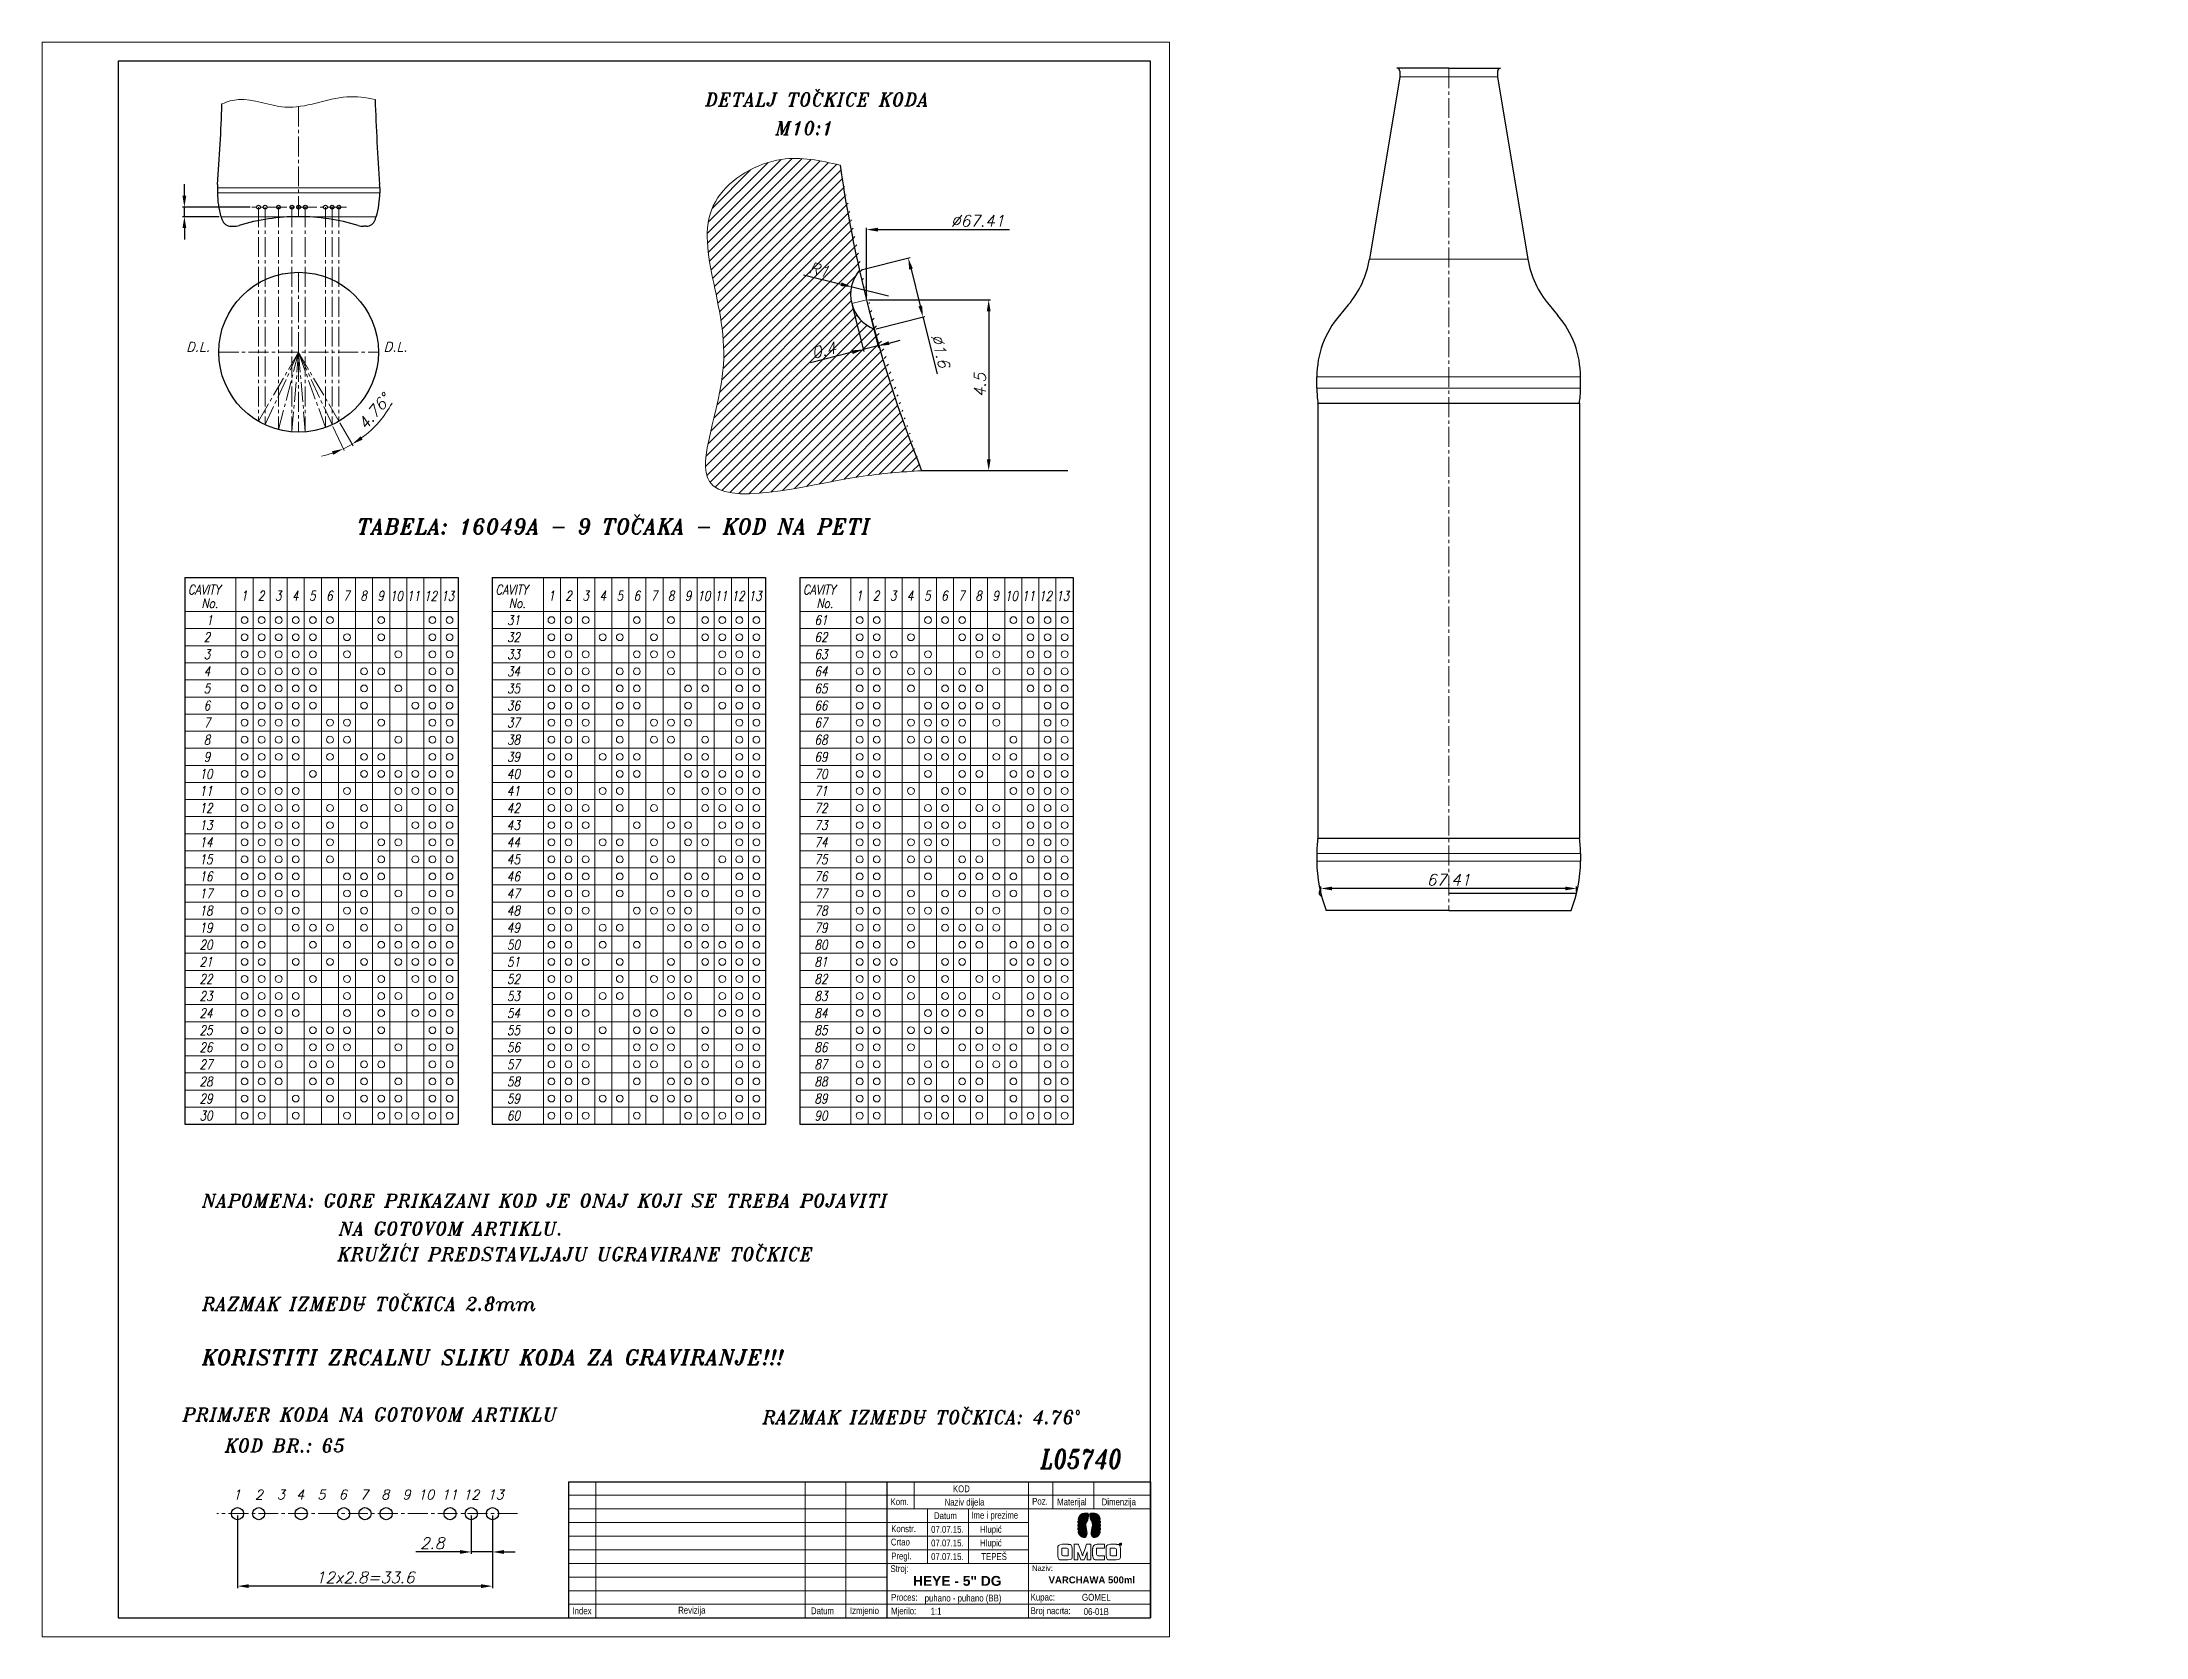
# Model space of a CAD drawing. Extents: x 62 to 616, y 19 to 439.
import ezdxf

# ---------------------------------------------------------------- set-up
doc = ezdxf.new("R2010")
doc.units = 0
doc.header["$LTSCALE"] = 7
doc.header["$MEASUREMENT"] = 0
doc.linetypes.add('CENTER2', pattern=[1.125, 0.75, -0.125, 0.125, -0.125])
doc.layers.get('0').update_dxf_attribs({"linetype": 'CONTINUOUS', "lineweight": 15})
for name, color, linetype, lineweight in [('1', 1, 'CENTER2', 15), ('3', 3, 'CONTINUOUS', 30), ('4', 5, 'CONTINUOUS', 50), ('8', 252, 'CONTINUOUS', 15)]:
    doc.layers.add(name, color=color, linetype=linetype, lineweight=lineweight)
doc.styles.add('ITALICT', font='ITALICT.shx', dxfattribs={"width": 0.8, "height": 3})
doc.styles.add('NEW', font='italict.shx', dxfattribs={"height": 3})
doc.styles.get("Standard").update_dxf_attribs({"font": 'isocp.shx', "height": 3})
doc.styles.add('style2', font='swissc.ttf')
doc.dimstyles.get("Standard").update_dxf_attribs({"dimtxt": 3, "dimasz": 3, "dimexe": 0.5, "dimexo": 0.5, "dimgap": 0.8, "dimtad": 1, "dimdsep": 46, "dimtxsty": 'NEW', "dimcen": 0.09, "dimazin": 2, "dimtfac": 1, "dimtmove": 0, "dimatfit": 3, "dimfxl": 1, "dimtolj": 1, "dimtzin": 0, "dimarcsym": 0})

msp = doc.modelspace()

# ---------------------------------------------------------------- texts
for s, height, style, p in [('DETALJ TOČKICE KODA', 3.5, 'NEW', (236.891, 422.063)), ('M10:1', 3.5, 'NEW', (255.423, 414.561)), ('D.L.', 2.52, 'NEW', (100.186, 357.448)), ('D.L.', 2.52, 'NEW', (152.204, 357.448)), ('TABELA: 16049A - 9 TOČAKA - KOD NA PETI', 4, 'NEW', (145.19, 309.398)), ('NAPOMENA: GORE PRIKAZANI KOD JE ONAJ KOJI SE TREBA POJAVITI ', 3.5, 'NEW', (104.346, 132.098)), ('NA GOTOVOM ARTIKLU.', 3.5, 'NEW', (140.403, 124.723)), ('KRUŽIĆI PREDSTAVLJAJU UGRAVIRANE TOČKICE', 3.5, 'NEW', (140.001, 117.974)), ('RAZMAK IZMEDU TOČKICA 2.8mm', 3.5, 'NEW', (104.346, 104.924)), ('KORISTITI ZRCALNU SLIKU KODA ZA GRAVIRANJE!!!', 4, 'NEW', (104.346, 90.599)), ('PRIMJER KODA NA GOTOVOM ARTIKLU', 3.5, 'NEW', (99.224, 75.79)), ('RAZMAK IZMEDU TOČKICA: 4.76°', 3.5, 'NEW', (251.961, 75.053)), ('KOD BR.: 65', 3.5, 'NEW', (110.329, 67.58)), ('1', 2.5, 'NEW', (112.47, 55.188)), ('2', 2.5, 'NEW', (118.262, 55.188)), ('3', 2.5, 'NEW', (124.055, 55.188)), ('4', 2.5, 'NEW', (129.147, 55.188)), ('5', 2.5, 'NEW', (134.747, 55.188)), ('6', 2.5, 'NEW', (140.347, 55.188)), ('7', 2.5, 'NEW', (145.947, 55.188)), ('8', 2.5, 'NEW', (151.547, 55.188)), ('9', 2.5, 'NEW', (157.147, 55.188)), ('10', 2.5, 'NEW', (161.232, 55.188)), ('11', 2.5, 'NEW', (167.424, 55.188)), ('12', 2.5, 'NEW', (173.106, 55.188)), ('13', 2.5, 'NEW', (179.547, 55.188)), ('Kom.', 1.7938, 'style2', (285.722, 53.667)), ('Naziv dijela', 1.79382, 'style2', (299.949, 53.558)), ('KOD', 1.7938, 'style2', (302.156, 57.062)), ('Poz.', 1.7938, 'style2', (323.03, 53.771)), ('Materijal', 1.7938, 'style2', (329.612, 53.612)), ('Dimenzija', 1.7938, 'style2', (341.338, 53.615)), ('Datum', 1.7938, 'style2', (297.16, 49.983)), ('Ime i prezime', 1.79382, 'style2', (307.007, 50.118)), ('Crtao', 1.7938, 'style2', (285.8, 43.045)), ('Konstr.', 1.7938, 'style2', (285.896, 46.549)), ('07.07.15.', 1.7938, 'style2', (296.415, 46.384)), ('07.07.15.', 1.7938, 'style2', (296.415, 42.796)), ('Hlupić', 1.7938, 'style2', (309.292, 46.384)), ('Hlupić', 1.7938, 'style2', (309.292, 42.796)), ('Pregl.', 1.7938, 'style2', (285.896, 39.351)), ('07.07.15.', 1.7938, 'style2', (296.415, 39.208)), ('TEPEŠ', 1.7938, 'style2', (309.628, 39.227)), ('Stroj:', 1.7938, 'style2', (285.7, 36.044)), ('Naziv:', 1.4351, 'style2', (323.012, 36.351)), ('Proces:', 1.7938, 'style2', (285.874, 28.481)), ('puhano - puhano (BB)', 1.79382, 'style2', (294.704, 28.288)), ('Kupac:', 1.7938, 'style2', (322.631, 28.543)), ('GOMEL', 1.8268, 'style2', (336.139, 28.471)), ('Index', 1.7938, 'style2', (201.933, 24.925)), ('Revizija', 1.7938, 'style2', (229.78, 25.101)), ('Datum', 1.7938, 'style2', (264.754, 24.937)), ('Izmjenio', 1.7938, 'style2', (275.024, 24.979)), ('Mjerilo:', 1.7938, 'style2', (285.874, 24.893)), ('1:1', 1.7938, 'style2', (296.296, 24.839)), ('Broj nacrta:', 1.79382, 'style2', (322.641, 24.953)), ('06-01B', 1.7938, 'style2', (336.608, 24.725))]:
    msp.add_text(s, height=height, dxfattribs=dict(style=style)).set_placement(p)
at = {"style": 'NEW'}
msp.add_text('4.76°', height=3, rotation=50.09213, dxfattribs=at).set_placement((147.456, 336.578))
at = {"style": 'ITALICT', "width": 0.8}
for s, height, p in [('CAVITY', 2.52, (100.65, 293.507)), ('1', 2.52, (114.553, 291.89)), ('2', 2.52, (119.053, 291.89)), ('3', 2.52, (123.553, 291.89)), ('4', 2.52, (128.053, 291.89)), ('5', 2.52, (132.553, 291.89)), ('6', 2.52, (137.053, 291.89)), ('7', 2.52, (141.553, 291.89)), ('8', 2.52, (146.053, 291.89)), ('9', 2.52, (150.553, 291.89)), ('10', 2.52, (153.83, 291.852)), ('11', 2.52, (158.33, 291.852)), ('12', 2.52, (162.83, 291.852)), ('13', 2.52, (167.33, 291.852)), ('CAVITY', 2.52, (181.65, 293.507)), ('1', 2.52, (195.553, 291.89)), ('2', 2.52, (200.053, 291.89)), ('3', 2.52, (204.553, 291.89)), ('4', 2.52, (209.053, 291.89)), ('5', 2.52, (213.553, 291.89)), ('6', 2.52, (218.053, 291.89)), ('7', 2.52, (222.553, 291.89)), ('8', 2.52, (227.053, 291.89)), ('9', 2.52, (231.553, 291.89)), ('10', 2.52, (234.83, 291.852)), ('11', 2.52, (239.33, 291.852)), ('12', 2.52, (243.83, 291.852)), ('13', 2.52, (248.33, 291.852)), ('CAVITY', 2.52, (262.65, 293.507)), ('1', 2.52, (276.553, 291.89)), ('2', 2.52, (281.053, 291.89)), ('3', 2.52, (285.553, 291.89)), ('4', 2.52, (290.053, 291.89)), ('5', 2.52, (294.553, 291.89)), ('6', 2.52, (299.053, 291.89)), ('7', 2.52, (303.553, 291.89)), ('8', 2.52, (308.053, 291.89)), ('9', 2.52, (312.553, 291.89)), ('10', 2.52, (315.83, 291.852)), ('11', 2.52, (320.33, 291.852)), ('12', 2.52, (324.83, 291.852)), ('13', 2.52, (329.33, 291.852)), ('No.', 2.52, (104.202, 289.932)), ('No.', 2.52, (185.202, 289.932)), ('No.', 2.52, (266.202, 289.932)), ('2', 2.52, (104.801, 280.972)), ('31', 2.52, (184.684, 285.472)), ('32', 2.52, (184.684, 280.972)), ('61', 2.52, (265.684, 285.472)), ('62', 2.52, (265.684, 280.972)), ('3', 2.52, (104.801, 276.472)), ('33', 2.52, (184.684, 276.472)), ('63', 2.52, (265.684, 276.472)), ('4', 2.52, (104.801, 271.972)), ('34', 2.52, (184.684, 271.972)), ('64', 2.52, (265.684, 271.972)), ('5', 2.52, (104.801, 267.472)), ('35', 2.52, (184.684, 267.472)), ('65', 2.52, (265.684, 267.472)), ('6', 2.52, (104.801, 262.972)), ('7', 2.52, (104.801, 258.472)), ('36', 2.52, (184.684, 262.972)), ('37', 2.52, (184.684, 258.472)), ('66', 2.52, (265.684, 262.972)), ('67', 2.52, (265.684, 258.472)), ('8', 2.52, (104.801, 253.972)), ('38', 2.52, (184.684, 253.972)), ('68', 2.52, (265.684, 253.972)), ('9', 2.52, (104.801, 249.472)), ('39', 2.52, (184.684, 249.472)), ('69', 2.52, (265.684, 249.472)), ('10', 2.52, (103.684, 244.972)), ('40', 2.52, (184.684, 244.972)), ('70', 2.52, (265.684, 244.972)), ('11', 2.52, (103.684, 240.472)), ('12', 2.52, (103.684, 235.972)), ('41', 2.52, (184.684, 240.472)), ('42', 2.52, (184.684, 235.972)), ('71', 2.52, (265.684, 240.472)), ('72', 2.52, (265.684, 235.972)), ('13', 2.52, (103.684, 231.472)), ('43', 2.52, (184.684, 231.472)), ('73', 2.52, (265.684, 231.472)), ('14', 2.52, (103.684, 226.972)), ('44', 2.52, (184.684, 226.972)), ('74', 2.52, (265.684, 226.972)), ('15', 2.52, (103.684, 222.472)), ('45', 2.52, (184.684, 222.472)), ('75', 2.52, (265.684, 222.472)), ('16', 2.52, (103.684, 217.972)), ('46', 2.52, (184.684, 217.972)), ('76', 2.52, (265.684, 217.972)), ('17', 2.52, (103.684, 213.472)), ('18', 2.52, (103.684, 208.972)), ('47', 2.52, (184.684, 213.472)), ('48', 2.52, (184.684, 208.972)), ('77', 2.52, (265.684, 213.472)), ('78', 2.52, (265.684, 208.972)), ('19', 2.52, (103.684, 204.472)), ('49', 2.52, (184.684, 204.472)), ('79', 2.52, (265.684, 204.472)), ('20', 2.52, (103.684, 199.972)), ('50', 2.52, (184.684, 199.972)), ('80', 2.52, (265.684, 199.972)), ('21', 2.52, (103.684, 195.472)), ('51', 2.52, (184.684, 195.472)), ('81', 2.52, (265.684, 195.472)), ('22', 2.52, (103.684, 190.972)), ('23', 2.52, (103.684, 186.472)), ('52', 2.52, (184.684, 190.972)), ('53', 2.52, (184.684, 186.472)), ('82', 2.52, (265.684, 190.972)), ('83', 2.52, (265.684, 186.472)), ('24', 2.52, (103.684, 181.972)), ('54', 2.52, (184.684, 181.972)), ('84', 2.52, (265.684, 181.972)), ('25', 2.52, (103.684, 177.472)), ('55', 2.52, (184.684, 177.472)), ('85', 2.52, (265.684, 177.472)), ('26', 2.52, (103.684, 172.972)), ('56', 2.52, (184.684, 172.972)), ('86', 2.52, (265.684, 172.972)), ('27', 2.52, (103.684, 168.472)), ('28', 2.52, (103.684, 163.972)), ('57', 2.52, (184.684, 168.472)), ('58', 2.52, (184.684, 163.972)), ('87', 2.52, (265.684, 168.472)), ('88', 2.52, (265.684, 163.972)), ('29', 2.52, (103.684, 159.472)), ('59', 2.52, (184.684, 159.472)), ('89', 2.52, (265.684, 159.472)), ('30', 2.52, (103.684, 154.972)), ('60', 2.52, (184.684, 154.972)), ('90', 2.52, (265.684, 154.972)), ('L05740', 5, (325.248, 63.306))]:
    msp.add_text(s, height=height, dxfattribs=at).set_placement(p)
at = {"insert": (105.473, 287.992), "char_height": 2.52, "attachment_point": 1, "style": 'ITALICT'}
msp.add_mtext('1', dxfattribs=at)
at = {"attachment_point": 1}
for s, insert, char_height, width in [('{\\fArial|b1|i0|c238|p34;HEYE - 5" DG}', (291.635, 35.012), 2.6, 26.63899), ('{\\fArial|b1|i0|c238|p34;VARCHAWA 500ml}', (327.36, 34.875), 1.8, 35.07961)]:
    msp.add_mtext(s, dxfattribs=dict(at, insert=insert, char_height=char_height, width=width))

# ---------------------------------------------------------------- blocks, each defined once
blk = doc.blocks.new('*D4')
at = {"color": 0, "lineweight": -2, "transparency": 16777216}
for p, q in [((279.88, 371.09), (312.08, 371.09)), ((311.58, 368.09), (311.58, 329.09))]:
    blk.add_line(p, q, dxfattribs=at)
at = {"color": 0, "transparency": 16777216}
for points in [[(311.08, 368.09), (312.08, 368.09), (311.58, 371.09)], [(311.08, 329.09), (312.08, 329.09), (311.58, 326.09)]]:
    blk.add_solid(points, dxfattribs=at)
at = {"color": 0, "transparency": 16777216, "insert": (309.28, 348.59), "char_height": 3, "attachment_point": 5, "rotation": 90, "style": 'NEW'}
blk.add_mtext('\\A1;4.5', dxfattribs=at)
blk = doc.blocks.new('*D5')
at = {"color": 0, "lineweight": -2, "transparency": 16777216}
for p, q in [((278.02, 378.99), (290.87, 382.21)), ((291.12, 379.18), (293.54, 369.48)), ((281.9, 363.47), (294.76, 366.69)), ((294.27, 366.57), (298.01, 351.61))]:
    blk.add_line(p, q, dxfattribs=at)
at = {"color": 0, "transparency": 16777216}
for points in [[(291.6, 379.3), (290.63, 379.06), (290.39, 382.09)], [(294.03, 369.6), (293.06, 369.35), (294.27, 366.57)]]:
    blk.add_solid(points, dxfattribs=at)
at = {"color": 0, "transparency": 16777216, "insert": (298.87, 357.65), "char_height": 3, "attachment_point": 5, "rotation": 284.0348, "style": 'NEW'}
blk.add_mtext('\\A1;%%c1.6', dxfattribs=at)
blk = doc.blocks.new('*D6')
at = {"color": 0, "lineweight": -2, "transparency": 16777216}
for p, q in [((275.62, 369.63), (278.65, 357.51)), ((279.5, 370.6), (282.53, 358.48)), ((285.32, 359.7), (288.23, 360.42)), ((275.62, 357.27), (264.64, 354.53)), ((282.41, 358.97), (278.53, 358))]:
    blk.add_line(p, q, dxfattribs=at)
at = {"color": 0, "transparency": 16777216}
for points in [[(275.5, 357.76), (275.74, 356.79), (278.53, 358)], [(285.2, 360.18), (285.44, 359.21), (282.41, 358.97)]]:
    blk.add_solid(points, dxfattribs=at)
at = {"color": 0, "transparency": 16777216, "insert": (268.12, 357.77), "char_height": 3, "attachment_point": 5, "rotation": 14.0348, "style": 'NEW'}
blk.add_mtext('\\A1;0.4', dxfattribs=at)
blk = doc.blocks.new('*D7')
at = {"color": 0, "lineweight": -2, "transparency": 16777216}
for p, q in [((279.38, 371.59), (279.38, 390.07)), ((282.38, 389.57), (317.1, 389.57))]:
    blk.add_line(p, q, dxfattribs=at)
at = {"color": 0, "transparency": 16777216}
blk.add_solid([(282.38, 390.07), (282.38, 389.07), (279.38, 389.57)], dxfattribs=at)
at = {"color": 0, "transparency": 16777216, "insert": (308.65, 391.87), "char_height": 3, "attachment_point": 5, "style": 'NEW'}
blk.add_mtext('\\A1;%%c67.41', dxfattribs=at)
blk = doc.blocks.new('*D8')
at = {"color": 0, "lineweight": -2, "transparency": 16777216}
for p, q in [((99.7, 398.5), (99.7, 401.5)), ((117.01, 395.5), (99.2, 395.5)), ((99.7, 392.98), (99.7, 395.5)), ((108.87, 392.98), (99.2, 392.98)), ((99.7, 389.98), (99.7, 386.98))]:
    blk.add_line(p, q, dxfattribs=at)
at = {"color": 0, "transparency": 16777216}
for points in [[(99.2, 398.5), (100.2, 398.5), (99.7, 395.5)], [(99.2, 389.98), (100.2, 389.98), (99.7, 392.98)]]:
    blk.add_solid(points, dxfattribs=at)
blk = doc.blocks.new('*D9')
at = {"color": 0, "lineweight": -2, "transparency": 16777216}
for p, q in [((262.82, 377.65), (272.69, 375.18)), ((285.17, 372.06), (275.6, 374.45))]:
    blk.add_line(p, q, dxfattribs=at)
at = {"color": 0, "transparency": 16777216}
blk.add_solid([(272.81, 375.67), (272.56, 374.7), (275.6, 374.45)], dxfattribs=at)
at = {"color": 0, "transparency": 16777216, "insert": (266.86, 379.01), "char_height": 3, "attachment_point": 5, "rotation": 345.9516, "style": 'NEW'}
blk.add_mtext('\\A1;R1', dxfattribs=at)
blk = doc.blocks.new('*D10')
at = {"color": 0, "lineweight": -2, "transparency": 16777216}
for p, q in [((175.28, 50.92), (175.28, 40.83)), ((180.88, 50.92), (180.88, 40.83)), ((172.28, 41.33), (160.68, 41.33)), ((180.88, 41.33), (175.28, 41.33)), ((183.88, 41.33), (186.88, 41.33))]:
    blk.add_line(p, q, dxfattribs=at)
at = {"color": 0, "transparency": 16777216}
for points in [[(172.28, 41.83), (172.28, 40.83), (175.28, 41.33)], [(183.88, 41.83), (183.88, 40.83), (180.88, 41.33)]]:
    blk.add_solid(points, dxfattribs=at)
at = {"color": 0, "transparency": 16777216, "insert": (164.98, 43.63), "char_height": 3, "attachment_point": 5, "style": 'NEW'}
blk.add_mtext('\\A1;2.8', dxfattribs=at)
blk = doc.blocks.new('*D11')
at = {"color": 0, "lineweight": -2, "transparency": 16777216}
for p, q in [((113.68, 50.92), (113.68, 31.83)), ((180.88, 50.92), (180.88, 31.83)), ((177.88, 32.33), (116.68, 32.33))]:
    blk.add_line(p, q, dxfattribs=at)
at = {"color": 0, "transparency": 16777216}
for points in [[(116.68, 32.83), (116.68, 31.83), (113.68, 32.33)], [(177.88, 32.83), (177.88, 31.83), (180.88, 32.33)]]:
    blk.add_solid(points, dxfattribs=at)
at = {"color": 0, "transparency": 16777216, "insert": (147.28, 34.63), "char_height": 3, "attachment_point": 5, "style": 'NEW'}
blk.add_mtext('\\A1;12x2.8=33.6', dxfattribs=at)
blk = doc.blocks.new('*D13')
at = {"color": 0, "lineweight": -2, "transparency": 16777216}
for p, q in [((399.04, 215.29), (399.04, 216.56)), ((466.45, 215.29), (466.45, 216.56)), ((463.45, 216.06), (402.04, 216.06))]:
    blk.add_line(p, q, dxfattribs=at)
at = {"color": 0, "transparency": 16777216}
for points in [[(402.04, 216.56), (402.04, 215.56), (399.04, 216.06)], [(463.45, 216.56), (463.45, 215.56), (466.45, 216.06)]]:
    blk.add_solid(points, dxfattribs=at)
at = {"color": 0, "transparency": 16777216, "insert": (432.75, 218.36), "char_height": 3, "attachment_point": 5, "style": 'NEW'}
blk.add_mtext('\\A1;67.41', dxfattribs=at)

# ---------------------------------------------------------------- dimensions: what is measured, and where the dimension line sits
dim = msp.add_linear_dim(base=(99.695, 395.498), p1=(109.374, 392.978), p2=(117.51, 395.498), angle=90, text=' ', dimstyle='Standard')
dim.commit()
dim.dimension.update_dxf_attribs({"geometry": '*D8', "text_midpoint": (99.695, 394.238)})
dim = msp.add_linear_dim(base=(616.419, 389.568), p1=(279.382, 371.09), p2=(616.419, 326.09), dimstyle='Standard', override={"dimlfac": 0.2, "dimpost": '%%c<>', "dimse2": 1, "dimsd2": 1})
dim.commit()
dim.dimension.update_dxf_attribs({"geometry": '*D7', "text_midpoint": (308.654, 389.568), "dimtype": 160})
dim = msp.add_radius_dim(center=(285.171, 372.058), mpoint=(275.596, 374.453), dimstyle='Standard', override={"dimdec": 1, "dimlfac": 0.1, "dimtol": 0, "dimlim": 0, "dimtp": 0, "dimtm": 0, "dimtfac": 1, "dimtdec": 2, "dimtolj": 1, "dimtzin": 0})
dim.commit()
dim.dimension.update_dxf_attribs({"geometry": '*D9', "text_midpoint": (266.856, 379.012)})
dim = msp.add_linear_dim(base=(294.27, 366.565), p1=(277.53, 378.873), p2=(281.41, 363.351), angle=284.03477, dimstyle='Standard', override={"dimdec": 1, "dimlfac": 0.1, "dimpost": '%%c<>'})
dim.commit()
dim.dimension.update_dxf_attribs({"geometry": '*D5', "text_midpoint": (296.638, 357.094), "dimtype": 161})
dim = msp.add_aligned_dim(p1=(279.382, 371.09), p2=(275.501, 370.12), distance=12.493, dimstyle='Standard', override={"dimlfac": 0.1})
dim.commit()
dim.dimension.update_dxf_attribs({"geometry": '*D6', "text_midpoint": (268.119, 357.767)})
dim = msp.add_linear_dim(base=(311.585, 326.09), p1=(279.382, 371.09), p2=(311.585, 326.09), angle=90, dimstyle='Standard', override={"dimdec": 1, "dimlfac": 0.1})
dim.commit()
dim.dimension.update_dxf_attribs({"geometry": '*D4', "text_midpoint": (309.285, 348.59)})
dim = msp.add_linear_dim(base=(399.043, 216.055), p1=(466.451, 214.793), p2=(399.043, 214.793), dimstyle='Standard')
dim.commit()
dim.dimension.update_dxf_attribs({"geometry": '*D13', "text_midpoint": (432.747, 218.355)})
dim = msp.add_linear_dim(base=(113.679, 32.326), p1=(180.879, 51.42), p2=(113.679, 51.42), text='12x2.8=<>', dimstyle='Standard', override={"dimlfac": 0.5, "dimtol": 0, "dimlim": 0, "dimtp": 0, "dimtm": 0, "dimtfac": 1, "dimtdec": 2, "dimtolj": 1, "dimtzin": 0})
dim.commit()
dim.dimension.update_dxf_attribs({"geometry": '*D11', "text_midpoint": (147.279, 32.326), "dimtype": 160})
dim = msp.add_linear_dim(base=(175.279, 41.326), p1=(180.879, 51.42), p2=(175.279, 51.42), dimstyle='Standard', override={"dimlfac": 0.5})
dim.commit()
dim.dimension.update_dxf_attribs({"geometry": '*D10', "text_midpoint": (164.979, 43.626)})

# ---------------------------------------------------------------- hatches: boundary and pattern name
at = {"layer": '4'}
h = msp.add_hatch(color=142, dxfattribs=at)
edge = h.paths.add_edge_path()
edge.add_spline(control_points=[(335.295, 46.774), (335.295, 46.774), (335.295, 46.774), (335.295, 46.774), (335.295, 46.774), (335.452, 45.381), (336.682, 45.309), (336.864, 45.309), (336.864, 45.309), (336.864, 45.309), (337, 45.309), (337, 45.309), (337, 45.309), (337.646, 46.238), (336.996, 47.592), (336.996, 48.56), (336.996, 48.56), (336.996, 49.32), (337.665, 49.523), (337.738, 51.347), (337.738, 51.347), (336.966, 51.347), (336.966, 51.347), (336.966, 51.347), (335.663, 51.347), (335.366, 50.342), (335.298, 49.883)], knot_values=[0.8095238, 0.8095238, 0.8095238, 0.8095238, 0.8095238, 0.8095238, 0.8095238, 0.8095238, 0.8571429, 0.8571429, 0.8571429, 0.8571429, 0.9047619, 0.9047619, 0.9047619, 0.9047619, 0.952381, 0.952381, 0.952381, 0.952381, 1, 1, 1, 1.047619, 1.047619, 1.047619, 1.047619, 1.0952381, 1.0952381, 1.0952381, 1.0952381], degree=3, periodic=0)
edge.add_spline(control_points=[(335.298, 49.883), (335.298, 49.883), (335.74, 49.883), (335.74, 49.883)], knot_values=[0.0952381, 0.0952381, 0.0952381, 0.0952381, 0.1428571, 0.1428571, 0.1428571, 0.1428571], degree=3, periodic=0)
edge.add_spline(control_points=[(335.74, 49.883), (335.74, 49.883), (335.74, 49.883), (335.74, 49.883), (335.74, 49.883), (335.74, 49.883), (335.74, 49.513), (335.74, 49.513)], knot_values=[0.1428571, 0.1428571, 0.1428571, 0.1428571, 0.1428571, 0.1428571, 0.1428571, 0.1428571, 0.1904762, 0.1904762, 0.1904762, 0.1904762], degree=3, periodic=0)
edge.add_spline(control_points=[(335.74, 49.513), (335.74, 49.513), (335.74, 49.513), (335.74, 49.513), (335.74, 49.513), (335.74, 49.513), (335.278, 49.513), (335.278, 49.513)], knot_values=[0.1904762, 0.1904762, 0.1904762, 0.1904762, 0.1904762, 0.1904762, 0.1904762, 0.1904762, 0.2380952, 0.2380952, 0.2380952, 0.2380952], degree=3, periodic=0)
edge.add_spline(control_points=[(335.278, 49.513), (335.278, 49.513), (335.278, 49.513), (335.278, 49.513), (335.278, 49.513), (335.278, 49.513), (335.278, 48.97), (335.278, 48.97)], knot_values=[0.2380952, 0.2380952, 0.2380952, 0.2380952, 0.2380952, 0.2380952, 0.2380952, 0.2380952, 0.2857143, 0.2857143, 0.2857143, 0.2857143], degree=3, periodic=0)
edge.add_spline(control_points=[(335.278, 48.97), (335.278, 48.97), (335.278, 48.97), (335.278, 48.97), (335.278, 48.97), (335.278, 48.97), (335.74, 48.97), (335.74, 48.97)], knot_values=[0.2857143, 0.2857143, 0.2857143, 0.2857143, 0.2857143, 0.2857143, 0.2857143, 0.2857143, 0.3333333, 0.3333333, 0.3333333, 0.3333333], degree=3, periodic=0)
edge.add_spline(control_points=[(335.74, 48.97), (335.74, 48.97), (335.74, 48.97), (335.74, 48.97), (335.74, 48.97), (335.74, 48.97), (335.74, 48.6), (335.74, 48.6)], knot_values=[0.3333333, 0.3333333, 0.3333333, 0.3333333, 0.3333333, 0.3333333, 0.3333333, 0.3333333, 0.3809524, 0.3809524, 0.3809524, 0.3809524], degree=3, periodic=0)
edge.add_spline(control_points=[(335.74, 48.6), (335.74, 48.6), (335.74, 48.6), (335.74, 48.6), (335.74, 48.6), (335.74, 48.6), (335.278, 48.6), (335.278, 48.6)], knot_values=[0.3809524, 0.3809524, 0.3809524, 0.3809524, 0.3809524, 0.3809524, 0.3809524, 0.3809524, 0.4285714, 0.4285714, 0.4285714, 0.4285714], degree=3, periodic=0)
edge.add_spline(control_points=[(335.278, 48.6), (335.278, 48.6), (335.278, 48.6), (335.278, 48.6), (335.278, 48.6), (335.278, 48.6), (335.278, 48.056), (335.278, 48.056)], knot_values=[0.4285714, 0.4285714, 0.4285714, 0.4285714, 0.4285714, 0.4285714, 0.4285714, 0.4285714, 0.4761905, 0.4761905, 0.4761905, 0.4761905], degree=3, periodic=0)
edge.add_spline(control_points=[(335.278, 48.056), (335.278, 48.056), (335.278, 48.056), (335.278, 48.056), (335.278, 48.056), (335.278, 48.056), (335.74, 48.056), (335.74, 48.056)], knot_values=[0.4761905, 0.4761905, 0.4761905, 0.4761905, 0.4761905, 0.4761905, 0.4761905, 0.4761905, 0.5238095, 0.5238095, 0.5238095, 0.5238095], degree=3, periodic=0)
edge.add_spline(control_points=[(335.74, 48.056), (335.74, 48.056), (335.74, 48.056), (335.74, 48.056), (335.74, 48.056), (335.74, 48.056), (335.74, 47.687), (335.74, 47.687)], knot_values=[0.5238095, 0.5238095, 0.5238095, 0.5238095, 0.5238095, 0.5238095, 0.5238095, 0.5238095, 0.5714286, 0.5714286, 0.5714286, 0.5714286], degree=3, periodic=0)
edge.add_spline(control_points=[(335.74, 47.687), (335.74, 47.687), (335.74, 47.687), (335.74, 47.687), (335.74, 47.687), (335.74, 47.687), (335.278, 47.687), (335.278, 47.687)], knot_values=[0.5714286, 0.5714286, 0.5714286, 0.5714286, 0.5714286, 0.5714286, 0.5714286, 0.5714286, 0.6190476, 0.6190476, 0.6190476, 0.6190476], degree=3, periodic=0)
edge.add_spline(control_points=[(335.278, 47.687), (335.278, 47.687), (335.278, 47.687), (335.278, 47.687), (335.278, 47.687), (335.278, 47.687), (335.278, 47.143), (335.278, 47.143)], knot_values=[0.6190476, 0.6190476, 0.6190476, 0.6190476, 0.6190476, 0.6190476, 0.6190476, 0.6190476, 0.6666667, 0.6666667, 0.6666667, 0.6666667], degree=3, periodic=0)
edge.add_spline(control_points=[(335.278, 47.143), (335.278, 47.143), (335.278, 47.143), (335.278, 47.143), (335.278, 47.143), (335.278, 47.143), (335.74, 47.143), (335.74, 47.143)], knot_values=[0.6666667, 0.6666667, 0.6666667, 0.6666667, 0.6666667, 0.6666667, 0.6666667, 0.6666667, 0.7142857, 0.7142857, 0.7142857, 0.7142857], degree=3, periodic=0)
edge.add_spline(control_points=[(335.74, 47.143), (335.74, 47.143), (335.74, 47.143), (335.74, 47.143), (335.74, 47.143), (335.74, 47.143), (335.74, 46.774), (335.74, 46.774)], knot_values=[0.7142857, 0.7142857, 0.7142857, 0.7142857, 0.7142857, 0.7142857, 0.7142857, 0.7142857, 0.7619048, 0.7619048, 0.7619048, 0.7619048], degree=3, periodic=0)
edge.add_spline(control_points=[(335.74, 46.774), (335.74, 46.774), (335.74, 46.774), (335.74, 46.774), (335.74, 46.774), (335.74, 46.774), (335.295, 46.774), (335.295, 46.774)], knot_values=[0.7619048, 0.7619048, 0.7619048, 0.7619048, 0.7619048, 0.7619048, 0.7619048, 0.7619048, 0.8095238, 0.8095238, 0.8095238, 0.8095238], degree=3, periodic=0)
h = msp.add_hatch(color=253, dxfattribs=at)
edge = h.paths.add_edge_path()
edge.add_spline(control_points=[(340.362, 48.056), (340.362, 48.056), (340.362, 48.056), (340.362, 48.056), (340.362, 48.056), (340.362, 48.056), (340.824, 48.056), (340.824, 48.056)], knot_values=[0.2380952, 0.2380952, 0.2380952, 0.2380952, 0.2380952, 0.2380952, 0.2380952, 0.2380952, 0.2857143, 0.2857143, 0.2857143, 0.2857143], degree=3, periodic=0)
edge.add_spline(control_points=[(340.824, 48.056), (340.824, 48.056), (340.824, 48.056), (340.824, 48.056), (340.824, 48.056), (340.824, 48.056), (340.824, 48.6), (340.824, 48.6)], knot_values=[0.2857143, 0.2857143, 0.2857143, 0.2857143, 0.2857143, 0.2857143, 0.2857143, 0.2857143, 0.3333333, 0.3333333, 0.3333333, 0.3333333], degree=3, periodic=0)
edge.add_spline(control_points=[(340.824, 48.6), (340.824, 48.6), (340.824, 48.6), (340.824, 48.6), (340.824, 48.6), (340.824, 48.6), (340.362, 48.6), (340.362, 48.6)], knot_values=[0.3333333, 0.3333333, 0.3333333, 0.3333333, 0.3333333, 0.3333333, 0.3333333, 0.3333333, 0.3809524, 0.3809524, 0.3809524, 0.3809524], degree=3, periodic=0)
edge.add_spline(control_points=[(340.362, 48.6), (340.362, 48.6), (340.362, 48.6), (340.362, 48.6), (340.362, 48.6), (340.362, 48.6), (340.362, 48.97), (340.362, 48.97)], knot_values=[0.3809524, 0.3809524, 0.3809524, 0.3809524, 0.3809524, 0.3809524, 0.3809524, 0.3809524, 0.4285714, 0.4285714, 0.4285714, 0.4285714], degree=3, periodic=0)
edge.add_spline(control_points=[(340.362, 48.97), (340.362, 48.97), (340.362, 48.97), (340.362, 48.97), (340.362, 48.97), (340.362, 48.97), (340.824, 48.97), (340.824, 48.97)], knot_values=[0.4285714, 0.4285714, 0.4285714, 0.4285714, 0.4285714, 0.4285714, 0.4285714, 0.4285714, 0.4761905, 0.4761905, 0.4761905, 0.4761905], degree=3, periodic=0)
edge.add_spline(control_points=[(340.824, 48.97), (340.824, 48.97), (340.824, 48.97), (340.824, 48.97), (340.824, 48.97), (340.824, 48.97), (340.824, 49.513), (340.824, 49.513)], knot_values=[0.4761905, 0.4761905, 0.4761905, 0.4761905, 0.4761905, 0.4761905, 0.4761905, 0.4761905, 0.5238095, 0.5238095, 0.5238095, 0.5238095], degree=3, periodic=0)
edge.add_spline(control_points=[(340.824, 49.513), (340.824, 49.513), (340.824, 49.513), (340.824, 49.513), (340.824, 49.513), (340.824, 49.513), (340.362, 49.513), (340.362, 49.513)], knot_values=[0.5238095, 0.5238095, 0.5238095, 0.5238095, 0.5238095, 0.5238095, 0.5238095, 0.5238095, 0.5714286, 0.5714286, 0.5714286, 0.5714286], degree=3, periodic=0)
edge.add_spline(control_points=[(340.362, 49.513), (340.362, 49.513), (340.362, 49.513), (340.362, 49.513), (340.362, 49.513), (340.362, 49.513), (340.362, 49.883), (340.362, 49.883)], knot_values=[0.5714286, 0.5714286, 0.5714286, 0.5714286, 0.5714286, 0.5714286, 0.5714286, 0.5714286, 0.6190476, 0.6190476, 0.6190476, 0.6190476], degree=3, periodic=0)
edge.add_spline(control_points=[(340.362, 49.883), (340.362, 49.883), (340.362, 49.883), (340.362, 49.883), (340.362, 49.883), (340.362, 49.883), (340.806, 49.883), (340.806, 49.883)], knot_values=[0.6190476, 0.6190476, 0.6190476, 0.6190476, 0.6190476, 0.6190476, 0.6190476, 0.6190476, 0.6666667, 0.6666667, 0.6666667, 0.6666667], degree=3, periodic=0)
edge.add_spline(control_points=[(340.806, 49.883), (340.806, 49.883), (340.806, 49.883), (340.806, 49.883), (340.806, 49.883), (340.643, 51.266), (339.419, 51.347), (339.238, 51.347), (339.238, 51.347), (339.238, 51.347), (338.364, 51.347), (338.364, 51.347)], knot_values=[0.6666667, 0.6666667, 0.6666667, 0.6666667, 0.6666667, 0.6666667, 0.6666667, 0.6666667, 0.7142857, 0.7142857, 0.7142857, 0.7142857, 0.7619048, 0.7619048, 0.7619048, 0.7619048], degree=3, periodic=0)
edge.add_spline(control_points=[(338.364, 51.347), (338.364, 51.347), (338.364, 51.347), (338.364, 51.347), (338.364, 51.347), (338.437, 49.523), (339.106, 49.32), (339.106, 48.56), (339.106, 48.56), (339.106, 47.592), (338.456, 46.238), (339.102, 45.309), (339.102, 45.309), (339.102, 45.309), (339.146, 45.309), (339.146, 45.309), (339.146, 45.309), (340.449, 45.309), (340.74, 46.315), (340.805, 46.774)], knot_values=[0.7619048, 0.7619048, 0.7619048, 0.7619048, 0.7619048, 0.7619048, 0.7619048, 0.7619048, 0.8095238, 0.8095238, 0.8095238, 0.8095238, 0.8571429, 0.8571429, 0.8571429, 0.8571429, 0.9047619, 0.9047619, 0.9047619, 0.9047619, 0.952381, 0.952381, 0.952381, 0.952381], degree=3, periodic=0)
edge.add_spline(control_points=[(340.805, 46.774), (340.805, 46.774), (340.362, 46.774), (340.362, 46.774), (340.362, 46.774), (340.362, 47.143), (340.362, 47.143)], knot_values=[0.952381, 0.952381, 0.952381, 0.952381, 1, 1, 1, 1.047619, 1.047619, 1.047619, 1.047619], degree=3, periodic=0)
edge.add_spline(control_points=[(340.362, 47.143), (340.362, 47.143), (340.362, 47.143), (340.362, 47.143), (340.362, 47.143), (340.362, 47.143), (340.824, 47.143), (340.824, 47.143)], knot_values=[0.047619, 0.047619, 0.047619, 0.047619, 0.047619, 0.047619, 0.047619, 0.047619, 0.0952381, 0.0952381, 0.0952381, 0.0952381], degree=3, periodic=0)
edge.add_spline(control_points=[(340.824, 47.143), (340.824, 47.143), (340.824, 47.143), (340.824, 47.143), (340.824, 47.143), (340.824, 47.143), (340.824, 47.687), (340.824, 47.687)], knot_values=[0.0952381, 0.0952381, 0.0952381, 0.0952381, 0.0952381, 0.0952381, 0.0952381, 0.0952381, 0.1428571, 0.1428571, 0.1428571, 0.1428571], degree=3, periodic=0)
edge.add_spline(control_points=[(340.824, 47.687), (340.824, 47.687), (340.824, 47.687), (340.824, 47.687), (340.824, 47.687), (340.824, 47.687), (340.362, 47.687), (340.362, 47.687)], knot_values=[0.1428571, 0.1428571, 0.1428571, 0.1428571, 0.1428571, 0.1428571, 0.1428571, 0.1428571, 0.1904762, 0.1904762, 0.1904762, 0.1904762], degree=3, periodic=0)
edge.add_spline(control_points=[(340.362, 47.687), (340.362, 47.687), (340.362, 47.687), (340.362, 47.687), (340.362, 47.687), (340.362, 47.687), (340.362, 48.056), (340.362, 48.056)], knot_values=[0.1904762, 0.1904762, 0.1904762, 0.1904762, 0.1904762, 0.1904762, 0.1904762, 0.1904762, 0.2380952, 0.2380952, 0.2380952, 0.2380952], degree=3, periodic=0)
at = {"layer": '8'}
h = msp.add_hatch(dxfattribs=at)
h.set_pattern_fill('ANSI31', color=256, scale=15)
edge = h.paths.add_edge_path()
edge.add_arc((285.073, 372.513), 9.867, 139.86312, 248.20643, ccw=False)
edge.add_arc((619.419, 456.09), 350.5, 188.12416, 192.72691, ccw=False)
edge.add_spline(control_points=[(272.436, 406.557), (267.324, 407.717), (255.786, 410.335), (228.219, 393.672), (249.957, 360.47), (226.458, 311.848), (271.297, 324.61), (288.745, 325.751), (293.919, 326.09)], knot_values=[0, 0, 0, 0, 15.5458701, 35.0844717, 79.1331673, 110.0969951, 149.4937728, 166.1018378, 166.1018378, 166.1018378, 166.1018378], degree=3, periodic=0)
edge.add_arc((619.419, 456.09), 350.5, 195.34263, 201.77105, ccw=False)
h.paths.add_polyline_path([(262.88, 377.687), (269.739, 375.971), (270.832, 380.336), (263.972, 382.053)], flags=24)
h.paths.add_polyline_path([(264.68, 354.588), (272.649, 356.58), (271.558, 360.946), (263.589, 358.954)], flags=24)

# ---------------------------------------------------------------- linework, layer by layer
for p, q in [((62.216, 438.958), (62.216, 18.958)), ((359.216, 438.958), (62.216, 438.958)), ((359.216, 18.958), (359.216, 438.958)), ((140.631, 338.662), (144.143, 332.627)), ((138.825, 337.723), (141.752, 331.383)), ((145.58, 106.425), (145.666, 106.674)), ((145.58, 106.425), (147.091, 106.425)), ((145.623, 106.549), (147.131, 106.549)), ((145.666, 106.674), (147.17, 106.674)), ((147.17, 106.674), (147.091, 106.425)), ((293.167, 76.618), (293.253, 76.867)), ((293.167, 76.618), (294.678, 76.618)), ((293.21, 76.742), (294.718, 76.742)), ((293.253, 76.867), (294.757, 76.867)), ((294.757, 76.867), (294.678, 76.618)), ((200.891, 56.246), (354.216, 56.246)), ((208.067, 59.834), (208.067, 23.958)), ((263.203, 59.834), (263.203, 23.958)), ((273.966, 59.834), (273.966, 23.958)), ((291.904, 59.834), (291.904, 52.659)), ((322.04, 59.834), (322.04, 23.958)), ((328.498, 59.834), (328.498, 52.659)), ((339.261, 59.834), (339.261, 52.659)), ((354.216, 52.659), (200.891, 52.659)), ((295.492, 52.659), (295.492, 38.308)), ((306.255, 52.659), (306.255, 38.308)), ((200.891, 49.071), (322.04, 49.071)), ((200.891, 45.483), (322.04, 45.483)), ((200.891, 41.896), (322.04, 41.896)), ((200.891, 38.308), (354.216, 38.308)), ((284.729, 34.721), (200.891, 34.721)), ((200.891, 31.133), (354.216, 31.133)), ((200.891, 27.545), (354.216, 27.545)), ((62.216, 18.958), (359.216, 18.958))]:
    msp.add_line(p, q)
for centre in [(115.553, 286.732), (115.553, 282.232), (120.053, 286.732), (120.053, 282.232), (124.553, 286.732), (124.553, 282.232), (129.053, 286.732), (129.053, 282.232), (133.553, 286.732), (133.553, 282.232), (138.053, 286.732), (142.553, 282.232), (151.553, 286.732), (151.553, 282.232), (165.053, 286.732), (165.053, 282.232), (169.553, 286.732), (169.553, 282.232), (196.391, 286.732), (196.391, 282.232), (200.891, 286.732), (200.891, 282.232), (205.391, 286.732), (209.891, 282.232), (214.391, 282.232), (218.891, 286.732), (223.391, 282.232), (227.891, 286.732), (236.891, 286.732), (236.891, 282.232), (241.391, 286.732), (241.391, 282.232), (245.891, 286.732), (245.891, 282.232), (250.391, 286.732), (250.391, 282.232), (277.59, 286.732), (277.59, 282.232), (282.09, 286.732), (282.09, 282.232), (291.09, 282.232), (295.59, 286.732), (300.09, 286.732), (304.59, 286.732), (304.59, 282.232), (309.09, 282.232), (313.59, 282.232), (318.09, 286.732), (322.59, 286.732), (322.59, 282.232), (327.09, 286.732), (327.09, 282.232), (331.59, 286.732), (331.59, 282.232), (115.553, 277.732), (120.053, 277.732), (124.553, 277.732), (129.053, 277.732), (133.553, 277.732), (142.553, 277.732), (156.053, 277.732), (165.053, 277.732), (169.553, 277.732), (196.391, 277.732), (200.891, 277.732), (205.391, 277.732), (218.891, 277.732), (223.391, 277.732), (227.891, 277.732), (241.391, 277.732), (245.891, 277.732), (250.391, 277.732), (277.59, 277.732), (282.09, 277.732), (286.59, 277.732), (295.59, 277.732), (309.09, 277.732), (313.59, 277.732), (322.59, 277.732), (327.09, 277.732), (331.59, 277.732), (115.553, 273.232), (120.053, 273.232), (124.553, 273.232), (129.053, 273.232), (133.553, 273.232), (147.053, 273.232), (151.553, 273.232), (165.053, 273.232), (169.553, 273.232), (196.391, 273.232), (200.891, 273.232), (205.391, 273.232), (214.391, 273.232), (218.891, 273.232), (227.891, 273.232), (241.391, 273.232), (245.891, 273.232), (250.391, 273.232), (277.59, 273.232), (282.09, 273.232), (291.09, 273.232), (295.59, 273.232), (304.59, 273.232), (313.59, 273.232), (322.59, 273.232), (327.09, 273.232), (331.59, 273.232), (115.553, 268.732), (120.053, 268.732), (124.553, 268.732), (129.053, 268.732), (133.553, 268.732), (147.053, 268.732), (156.053, 268.732), (165.053, 268.732), (169.553, 268.732), (196.391, 268.732), (200.891, 268.732), (205.391, 268.732), (214.391, 268.732), (218.891, 268.732), (232.391, 268.732), (236.891, 268.732), (245.891, 268.732), (250.391, 268.732), (277.59, 268.732), (282.09, 268.732), (291.09, 268.732), (300.09, 268.732), (304.59, 268.732), (309.09, 268.732), (322.59, 268.732), (327.09, 268.732), (331.59, 268.732), (115.553, 264.232), (115.553, 259.732), (120.053, 264.232), (120.053, 259.732), (124.553, 264.232), (124.553, 259.732), (129.053, 264.232), (129.053, 259.732), (133.553, 264.232), (138.053, 259.732), (142.553, 259.732), (147.053, 264.232), (151.553, 259.732), (160.553, 264.232), (165.053, 264.232), (165.053, 259.732), (169.553, 264.232), (169.553, 259.732), (196.391, 264.232), (196.391, 259.732), (200.891, 264.232), (200.891, 259.732), (205.391, 264.232), (205.391, 259.732), (214.391, 264.232), (214.391, 259.732), (218.891, 264.232), (223.391, 259.732), (227.891, 259.732), (232.391, 264.232), (232.391, 259.732), (241.391, 264.232), (245.891, 264.232), (245.891, 259.732), (250.391, 264.232), (250.391, 259.732), (277.59, 264.232), (277.59, 259.732), (282.09, 264.232), (282.09, 259.732), (291.09, 259.732), (295.59, 264.232), (295.59, 259.732), (300.09, 264.232), (300.09, 259.732), (304.59, 264.232), (304.59, 259.732), (309.09, 264.232), (313.59, 264.232), (313.59, 259.732), (327.09, 264.232), (327.09, 259.732), (331.59, 264.232), (331.59, 259.732), (115.553, 255.232), (120.053, 255.232), (124.553, 255.232), (129.053, 255.232), (138.053, 255.232), (142.553, 255.232), (156.053, 255.232), (165.053, 255.232), (169.553, 255.232), (196.391, 255.232), (200.891, 255.232), (205.391, 255.232), (214.391, 255.232), (223.391, 255.232), (227.891, 255.232), (236.891, 255.232), (245.891, 255.232), (250.391, 255.232), (277.59, 255.232), (282.09, 255.232), (291.09, 255.232), (295.59, 255.232), (300.09, 255.232), (304.59, 255.232), (318.09, 255.232), (327.09, 255.232), (331.59, 255.232), (115.553, 250.732), (120.053, 250.732), (124.553, 250.732), (129.053, 250.732), (138.053, 250.732), (147.053, 250.732), (151.553, 250.732), (165.053, 250.732), (169.553, 250.732), (196.391, 250.732), (200.891, 250.732), (209.891, 250.732), (214.391, 250.732), (218.891, 250.732), (232.391, 250.732), (236.891, 250.732), (245.891, 250.732), (250.391, 250.732), (277.59, 250.732), (282.09, 250.732), (295.59, 250.732), (300.09, 250.732), (304.59, 250.732), (313.59, 250.732), (318.09, 250.732), (327.09, 250.732), (331.59, 250.732), (115.553, 246.232), (120.053, 246.232), (133.553, 246.232), (147.053, 246.232), (151.553, 246.232), (156.053, 246.232), (160.553, 246.232), (165.053, 246.232), (169.553, 246.232), (196.391, 246.232), (200.891, 246.232), (214.391, 246.232), (218.891, 246.232), (232.391, 246.232), (236.891, 246.232), (241.391, 246.232), (245.891, 246.232), (250.391, 246.232), (277.59, 246.232), (282.09, 246.232), (295.59, 246.232), (304.59, 246.232), (309.09, 246.232), (318.09, 246.232), (322.59, 246.232), (327.09, 246.232), (331.59, 246.232), (115.553, 241.732), (120.053, 241.732), (124.553, 241.732), (129.053, 241.732), (142.553, 241.732), (156.053, 241.732), (160.553, 241.732), (165.053, 241.732), (169.553, 241.732), (196.391, 241.732), (200.891, 241.732), (209.891, 241.732), (214.391, 241.732), (227.891, 241.732), (236.891, 241.732), (241.391, 241.732), (245.891, 241.732), (250.391, 241.732), (277.59, 241.732), (282.09, 241.732), (291.09, 241.732), (300.09, 241.732), (304.59, 241.732), (318.09, 241.732), (322.59, 241.732), (327.09, 241.732), (331.59, 241.732), (115.553, 237.232), (115.553, 232.732), (120.053, 237.232), (120.053, 232.732), (124.553, 237.232), (124.553, 232.732), (129.053, 237.232), (129.053, 232.732), (138.053, 237.232), (138.053, 232.732), (147.053, 237.232), (147.053, 232.732), (156.053, 237.232), (160.553, 232.732), (165.053, 237.232), (165.053, 232.732), (169.553, 237.232), (169.553, 232.732), (196.391, 237.232), (196.391, 232.732), (200.891, 237.232), (200.891, 232.732), (205.391, 237.232), (205.391, 232.732), (214.391, 237.232), (218.891, 232.732), (223.391, 237.232), (227.891, 232.732), (232.391, 232.732), (236.891, 237.232), (241.391, 237.232), (241.391, 232.732), (245.891, 237.232), (245.891, 232.732), (250.391, 237.232), (250.391, 232.732), (277.59, 237.232), (277.59, 232.732), (282.09, 237.232), (282.09, 232.732), (295.59, 237.232), (295.59, 232.732), (300.09, 237.232), (300.09, 232.732), (304.59, 232.732), (309.09, 237.232), (313.59, 237.232), (313.59, 232.732), (322.59, 237.232), (322.59, 232.732), (327.09, 237.232), (327.09, 232.732), (331.59, 237.232), (331.59, 232.732), (115.553, 228.232), (120.053, 228.232), (124.553, 228.232), (129.053, 228.232), (138.053, 228.232), (151.553, 228.232), (156.053, 228.232), (165.053, 228.232), (169.553, 228.232), (196.391, 228.232), (200.891, 228.232), (209.891, 228.232), (214.391, 228.232), (223.391, 228.232), (232.391, 228.232), (236.891, 228.232), (245.891, 228.232), (250.391, 228.232), (277.59, 228.232), (282.09, 228.232), (291.09, 228.232), (295.59, 228.232), (300.09, 228.232), (313.59, 228.232), (322.59, 228.232), (327.09, 228.232), (331.59, 228.232), (115.553, 223.732), (120.053, 223.732), (124.553, 223.732), (129.053, 223.732), (138.053, 223.732), (151.553, 223.732), (160.553, 223.732), (165.053, 223.732), (169.553, 223.732), (196.391, 223.732), (200.891, 223.732), (205.391, 223.732), (214.391, 223.732), (223.391, 223.732), (227.891, 223.732), (241.391, 223.732), (245.891, 223.732), (250.391, 223.732), (277.59, 223.732), (282.09, 223.732), (291.09, 223.732), (295.59, 223.732), (304.59, 223.732), (309.09, 223.732), (322.59, 223.732), (327.09, 223.732), (331.59, 223.732), (115.553, 219.232), (120.053, 219.232), (124.553, 219.232), (129.053, 219.232), (142.553, 219.232), (147.053, 219.232), (151.553, 219.232), (165.053, 219.232), (169.553, 219.232), (196.391, 219.232), (200.891, 219.232), (205.391, 219.232), (214.391, 219.232), (223.391, 219.232), (232.391, 219.232), (236.891, 219.232), (245.891, 219.232), (250.391, 219.232), (277.59, 219.232), (282.09, 219.232), (295.59, 219.232), (304.59, 219.232), (309.09, 219.232), (313.59, 219.232), (318.09, 219.232), (327.09, 219.232), (331.59, 219.232), (115.553, 214.732), (115.553, 210.232), (120.053, 214.732), (120.053, 210.232), (124.553, 214.732), (124.553, 210.232), (129.053, 214.732), (129.053, 210.232), (142.553, 214.732), (142.553, 210.232), (147.053, 214.732), (147.053, 210.232), (156.053, 214.732), (160.553, 210.232), (165.053, 214.732), (165.053, 210.232), (169.553, 214.732), (169.553, 210.232), (196.391, 214.732), (196.391, 210.232), (200.891, 214.732), (200.891, 210.232), (205.391, 214.732), (205.391, 210.232), (214.391, 214.732), (218.891, 210.232), (223.391, 210.232), (227.891, 214.732), (227.891, 210.232), (232.391, 214.732), (232.391, 210.232), (236.891, 214.732), (245.891, 214.732), (245.891, 210.232), (250.391, 214.732), (250.391, 210.232), (277.59, 214.732), (277.59, 210.232), (282.09, 214.732), (282.09, 210.232), (291.09, 214.732), (291.09, 210.232), (295.59, 210.232), (300.09, 214.732), (300.09, 210.232), (304.59, 214.732), (309.09, 210.232), (313.59, 214.732), (313.59, 210.232), (318.09, 214.732), (327.09, 214.732), (327.09, 210.232), (331.59, 214.732), (331.59, 210.232), (115.553, 205.732), (120.053, 205.732), (129.053, 205.732), (133.553, 205.732), (138.053, 205.732), (147.053, 205.732), (156.053, 205.732), (165.053, 205.732), (169.553, 205.732), (196.391, 205.732), (200.891, 205.732), (209.891, 205.732), (214.391, 205.732), (227.891, 205.732), (232.391, 205.732), (236.891, 205.732), (245.891, 205.732), (250.391, 205.732), (277.59, 205.732), (282.09, 205.732), (291.09, 205.732), (300.09, 205.732), (304.59, 205.732), (309.09, 205.732), (313.59, 205.732), (327.09, 205.732), (331.59, 205.732), (115.553, 201.232), (120.053, 201.232), (133.553, 201.232), (142.553, 201.232), (151.553, 201.232), (156.053, 201.232), (160.553, 201.232), (165.053, 201.232), (169.553, 201.232), (196.391, 201.232), (200.891, 201.232), (209.891, 201.232), (218.891, 201.232), (232.391, 201.232), (236.891, 201.232), (241.391, 201.232), (245.891, 201.232), (250.391, 201.232), (277.59, 201.232), (282.09, 201.232), (291.09, 201.232), (304.59, 201.232), (309.09, 201.232), (318.09, 201.232), (322.59, 201.232), (327.09, 201.232), (331.59, 201.232), (115.553, 196.732), (120.053, 196.732), (129.053, 196.732), (138.053, 196.732), (147.053, 196.732), (156.053, 196.732), (160.553, 196.732), (165.053, 196.732), (169.553, 196.732), (196.391, 196.732), (200.891, 196.732), (205.391, 196.732), (214.391, 196.732), (227.891, 196.732), (236.891, 196.732), (241.391, 196.732), (245.891, 196.732), (250.391, 196.732), (277.59, 196.732), (282.09, 196.732), (286.59, 196.732), (300.09, 196.732), (304.59, 196.732), (318.09, 196.732), (322.59, 196.732), (327.09, 196.732), (331.59, 196.732), (115.553, 192.232), (115.553, 187.732), (120.053, 192.232), (120.053, 187.732), (124.553, 192.232), (124.553, 187.732), (129.053, 187.732), (133.553, 192.232), (142.553, 192.232), (142.553, 187.732), (151.553, 192.232), (151.553, 187.732), (156.053, 187.732), (160.553, 192.232), (165.053, 192.232), (165.053, 187.732), (169.553, 192.232), (169.553, 187.732), (196.391, 192.232), (196.391, 187.732), (200.891, 192.232), (200.891, 187.732), (209.891, 187.732), (214.391, 192.232), (214.391, 187.732), (223.391, 192.232), (227.891, 192.232), (227.891, 187.732), (232.391, 192.232), (232.391, 187.732), (241.391, 192.232), (241.391, 187.732), (245.891, 192.232), (245.891, 187.732), (250.391, 192.232), (250.391, 187.732), (277.59, 192.232), (277.59, 187.732), (282.09, 192.232), (282.09, 187.732), (291.09, 192.232), (291.09, 187.732), (300.09, 192.232), (300.09, 187.732), (304.59, 187.732), (309.09, 192.232), (313.59, 192.232), (313.59, 187.732), (322.59, 192.232), (322.59, 187.732), (327.09, 192.232), (327.09, 187.732), (331.59, 192.232), (331.59, 187.732), (115.553, 183.232), (120.053, 183.232), (124.553, 183.232), (129.053, 183.232), (142.553, 183.232), (151.553, 183.232), (160.553, 183.232), (165.053, 183.232), (169.553, 183.232), (196.391, 183.232), (200.891, 183.232), (205.391, 183.232), (218.891, 183.232), (223.391, 183.232), (232.391, 183.232), (241.391, 183.232), (245.891, 183.232), (250.391, 183.232), (277.59, 183.232), (282.09, 183.232), (295.59, 183.232), (300.09, 183.232), (304.59, 183.232), (309.09, 183.232), (322.59, 183.232), (327.09, 183.232), (331.59, 183.232), (115.553, 178.732), (120.053, 178.732), (124.553, 178.732), (133.553, 178.732), (138.053, 178.732), (142.553, 178.732), (151.553, 178.732), (165.053, 178.732), (169.553, 178.732), (196.391, 178.732), (200.891, 178.732), (209.891, 178.732), (218.891, 178.732), (223.391, 178.732), (227.891, 178.732), (236.891, 178.732), (245.891, 178.732), (250.391, 178.732), (277.59, 178.732), (282.09, 178.732), (291.09, 178.732), (295.59, 178.732), (300.09, 178.732), (309.09, 178.732), (322.59, 178.732), (327.09, 178.732), (331.59, 178.732), (115.553, 174.232), (120.053, 174.232), (124.553, 174.232), (133.553, 174.232), (138.053, 174.232), (142.553, 174.232), (156.053, 174.232), (165.053, 174.232), (169.553, 174.232), (196.391, 174.232), (200.891, 174.232), (205.391, 174.232), (218.891, 174.232), (223.391, 174.232), (227.891, 174.232), (236.891, 174.232), (245.891, 174.232), (250.391, 174.232), (277.59, 174.232), (282.09, 174.232), (291.09, 174.232), (304.59, 174.232), (309.09, 174.232), (313.59, 174.232), (318.09, 174.232), (327.09, 174.232), (331.59, 174.232), (115.553, 169.732), (120.053, 169.732), (124.553, 169.732), (133.553, 169.732), (138.053, 169.732), (147.053, 169.732), (151.553, 169.732), (165.053, 169.732), (169.553, 169.732), (196.391, 169.732), (200.891, 169.732), (205.391, 169.732), (218.891, 169.732), (223.391, 169.732), (232.391, 169.732), (236.891, 169.732), (245.891, 169.732), (250.391, 169.732), (277.59, 169.732), (282.09, 169.732), (295.59, 169.732), (300.09, 169.732), (309.09, 169.732), (313.59, 169.732), (318.09, 169.732), (327.09, 169.732), (331.59, 169.732), (115.553, 165.232), (115.553, 160.732), (120.053, 165.232), (120.053, 160.732), (124.553, 165.232), (129.053, 160.732), (133.553, 165.232), (138.053, 165.232), (138.053, 160.732), (147.053, 165.232), (147.053, 160.732), (151.553, 160.732), (156.053, 165.232), (156.053, 160.732), (165.053, 165.232), (165.053, 160.732), (169.553, 165.232), (169.553, 160.732), (196.391, 165.232), (196.391, 160.732), (200.891, 165.232), (200.891, 160.732), (205.391, 165.232), (209.891, 160.732), (214.391, 160.732), (218.891, 165.232), (223.391, 160.732), (227.891, 165.232), (227.891, 160.732), (232.391, 165.232), (232.391, 160.732), (236.891, 165.232), (245.891, 165.232), (245.891, 160.732), (250.391, 165.232), (250.391, 160.732), (277.59, 165.232), (277.59, 160.732), (282.09, 165.232), (282.09, 160.732), (291.09, 165.232), (295.59, 165.232), (295.59, 160.732), (300.09, 160.732), (304.59, 165.232), (304.59, 160.732), (309.09, 165.232), (309.09, 160.732), (318.09, 165.232), (318.09, 160.732), (327.09, 165.232), (327.09, 160.732), (331.59, 165.232), (331.59, 160.732), (115.553, 156.232), (120.053, 156.232), (129.053, 156.232), (142.553, 156.232), (151.553, 156.232), (156.053, 156.232), (160.553, 156.232), (165.053, 156.232), (169.553, 156.232), (196.391, 156.232), (200.891, 156.232), (205.391, 156.232), (218.891, 156.232), (232.391, 156.232), (236.891, 156.232), (241.391, 156.232), (245.891, 156.232), (250.391, 156.232), (277.59, 156.232), (282.09, 156.232), (295.59, 156.232), (300.09, 156.232), (309.09, 156.232), (318.09, 156.232), (322.59, 156.232), (327.09, 156.232), (331.59, 156.232)]:
    msp.add_circle(centre, 0.9)
for start, end in [(306.33452, 331.46946), (294.78167, 300.19828), (282.5092, 288.64544)]:
    msp.add_arc((129.795, 357.281), 28.025, start, end)
for points, knots in [([(109.61, 422.658), (111.042, 423.286), (116.329, 424.914), (127.634, 419.44), (139.599, 425.37), (147.474, 424.375), (149.94, 423.801)], [8.9831729, 8.9831729, 8.9831729, 8.9831729, 16.3933833, 36.0041254, 62.3261821, 74.3448879, 74.3448879, 74.3448879, 74.3448879]), ([(332.442, 39.229), (332.442, 39.229), (330.888, 39.229), (330.888, 39.229), (330.888, 39.229), (330.756, 39.229), (329.809, 39.285), (329.809, 40.434), (329.809, 40.434), (329.809, 40.434), (329.809, 42.19), (329.809, 42.19), (329.809, 42.19), (329.809, 42.19), (329.809, 43.34), (330.958, 43.34), (330.958, 43.34), (330.958, 43.34), (332.505, 43.34), (332.505, 43.34), (332.505, 43.34), (332.637, 43.34), (333.585, 43.277), (333.585, 42.127), (333.585, 42.127), (333.585, 42.127), (333.585, 40.379), (333.585, 40.379), (333.585, 40.379), (333.585, 40.379), (333.592, 39.229), (332.442, 39.229)], [0, 0, 0, 0, 0.125, 0.125, 0.125, 0.1875, 0.25, 0.25, 0.25, 0.3125, 0.375, 0.375, 0.375, 0.4375, 0.5, 0.5, 0.5, 0.5625, 0.625, 0.625, 0.625, 0.6875, 0.75, 0.75, 0.75, 0.8125, 0.875, 0.875, 0.875, 0.9375, 1, 1, 1, 1]), ([(332.54, 41.891), (332.54, 41.891), (332.54, 42.364), (332.136, 42.364), (332.136, 42.364), (332.136, 42.364), (330.986, 42.364), (330.986, 42.364), (330.986, 42.364), (330.986, 42.364), (330.854, 42.357), (330.854, 42.225), (330.854, 42.225), (330.854, 42.225), (330.854, 40.741), (330.854, 40.741), (330.854, 40.741), (330.854, 40.741), (330.854, 40.274), (331.258, 40.274), (331.258, 40.274), (331.258, 40.274), (332.407, 40.274), (332.407, 40.274), (332.407, 40.274), (332.407, 40.274), (332.54, 40.274), (332.54, 40.407), (332.54, 40.407), (332.54, 40.407), (332.54, 41.891), (332.54, 41.891)], [0, 0, 0, 0, 0.125, 0.125, 0.125, 0.1875, 0.25, 0.25, 0.25, 0.3125, 0.375, 0.375, 0.375, 0.4375, 0.5, 0.5, 0.5, 0.5625, 0.625, 0.625, 0.625, 0.6875, 0.75, 0.75, 0.75, 0.8125, 0.875, 0.875, 0.875, 0.9375, 1, 1, 1, 1]), ([(337.5, 39.229), (337.5, 39.229), (337.5, 41.382), (337.5, 41.382), (337.5, 41.382), (337.5, 41.382), (336.748, 39.229), (336.748, 39.229), (336.748, 39.229), (336.748, 39.229), (335.842, 39.229), (335.842, 39.229), (335.842, 39.229), (335.842, 39.229), (335.076, 41.285), (335.076, 41.285), (335.076, 41.285), (335.076, 41.285), (335.076, 39.229), (335.076, 39.229), (335.076, 39.229), (335.076, 39.229), (334.107, 39.229), (334.107, 39.229), (334.107, 39.229), (334.107, 39.229), (334.107, 43.34), (334.107, 43.34), (334.107, 43.34), (334.107, 43.34), (335.229, 43.34), (335.229, 43.34), (335.229, 43.34), (335.229, 43.34), (336.309, 40.309), (336.309, 40.309), (336.309, 40.309), (336.309, 40.309), (337.34, 43.34), (337.34, 43.34), (337.34, 43.34), (337.34, 43.34), (338.441, 43.34), (338.441, 43.34), (338.441, 43.34), (338.441, 43.34), (338.441, 39.229), (338.441, 39.229), (338.441, 39.229), (338.441, 39.229), (337.5, 39.229), (337.5, 39.229)], [0, 0, 0, 0, 0.0769231, 0.0769231, 0.0769231, 0.1153846, 0.1538462, 0.1538462, 0.1538462, 0.1923077, 0.2307692, 0.2307692, 0.2307692, 0.2692308, 0.3076923, 0.3076923, 0.3076923, 0.3461538, 0.3846154, 0.3846154, 0.3846154, 0.4230769, 0.4615385, 0.4615385, 0.4615385, 0.5, 0.5384615, 0.5384615, 0.5384615, 0.5769231, 0.6153846, 0.6153846, 0.6153846, 0.6538462, 0.6923077, 0.6923077, 0.6923077, 0.7307692, 0.7692308, 0.7692308, 0.7692308, 0.8076923, 0.8461538, 0.8461538, 0.8461538, 0.8846154, 0.9230769, 0.9230769, 0.9230769, 0.9615385, 1, 1, 1, 1]), ([(342.064, 40.274), (342.064, 40.274), (340.413, 40.274), (340.413, 40.274), (340.413, 40.274), (340.009, 40.274), (340.009, 40.741), (340.009, 40.741), (340.009, 40.741), (340.009, 40.741), (340.009, 42.225), (340.009, 42.225), (340.009, 42.225), (340.009, 42.357), (340.141, 42.364), (340.141, 42.364), (340.141, 42.364), (340.141, 42.364), (342.064, 42.364), (342.064, 42.364), (342.064, 42.364), (342.064, 42.364), (342.064, 43.34), (342.064, 43.34), (342.064, 43.34), (342.064, 43.34), (340.113, 43.34), (340.113, 43.34), (340.113, 43.34), (338.964, 43.34), (338.964, 42.19), (338.964, 42.19), (338.964, 42.19), (338.964, 42.19), (338.964, 40.434), (338.964, 40.434), (338.964, 40.434), (338.964, 39.285), (339.911, 39.229), (340.044, 39.229), (340.044, 39.229), (340.044, 39.229), (342.064, 39.229), (342.064, 39.229), (342.064, 39.229), (342.064, 39.229), (342.064, 40.274), (342.064, 40.274)], [0, 0, 0, 0, 0.0833333, 0.0833333, 0.0833333, 0.125, 0.1666667, 0.1666667, 0.1666667, 0.2083333, 0.25, 0.25, 0.25, 0.2916667, 0.3333333, 0.3333333, 0.3333333, 0.375, 0.4166667, 0.4166667, 0.4166667, 0.4583333, 0.5, 0.5, 0.5, 0.5416667, 0.5833333, 0.5833333, 0.5833333, 0.625, 0.6666667, 0.6666667, 0.6666667, 0.7083333, 0.75, 0.75, 0.75, 0.7916667, 0.8333333, 0.8333333, 0.8333333, 0.875, 0.9166667, 0.9166667, 0.9166667, 0.9583333, 1, 1, 1, 1]), ([(345.151, 39.229), (345.151, 39.229), (343.597, 39.229), (343.597, 39.229), (343.597, 39.229), (343.465, 39.229), (342.517, 39.285), (342.517, 40.434), (342.517, 40.434), (342.517, 40.434), (342.517, 42.19), (342.517, 42.19), (342.517, 42.19), (342.517, 42.19), (342.517, 43.34), (343.667, 43.34), (343.667, 43.34), (343.667, 43.34), (345.213, 43.34), (345.213, 43.34), (345.213, 43.34), (345.346, 43.34), (346.293, 43.277), (346.293, 42.127), (346.293, 42.127), (346.293, 42.127), (346.293, 40.379), (346.293, 40.379), (346.293, 40.379), (346.293, 40.379), (346.3, 39.229), (345.151, 39.229)], [0, 0, 0, 0, 0.125, 0.125, 0.125, 0.1875, 0.25, 0.25, 0.25, 0.3125, 0.375, 0.375, 0.375, 0.4375, 0.5, 0.5, 0.5, 0.5625, 0.625, 0.625, 0.625, 0.6875, 0.75, 0.75, 0.75, 0.8125, 0.875, 0.875, 0.875, 0.9375, 1, 1, 1, 1]), ([(345.248, 41.891), (345.248, 41.891), (345.248, 42.364), (344.844, 42.364), (344.844, 42.364), (344.844, 42.364), (343.695, 42.364), (343.695, 42.364), (343.695, 42.364), (343.695, 42.364), (343.562, 42.357), (343.562, 42.225), (343.562, 42.225), (343.562, 42.225), (343.562, 40.741), (343.562, 40.741), (343.562, 40.741), (343.562, 40.741), (343.562, 40.274), (343.966, 40.274), (343.966, 40.274), (343.966, 40.274), (345.116, 40.274), (345.116, 40.274), (345.116, 40.274), (345.116, 40.274), (345.248, 40.274), (345.248, 40.407), (345.248, 40.407), (345.248, 40.407), (345.248, 41.891), (345.248, 41.891)], [0, 0, 0, 0, 0.125, 0.125, 0.125, 0.1875, 0.25, 0.25, 0.25, 0.3125, 0.375, 0.375, 0.375, 0.4375, 0.5, 0.5, 0.5, 0.5625, 0.625, 0.625, 0.625, 0.6875, 0.75, 0.75, 0.75, 0.8125, 0.875, 0.875, 0.875, 0.9375, 1, 1, 1, 1]), ([(346.31, 43.079), (346.157, 43.079), (346.032, 43.203), (346.032, 43.356), (346.032, 43.356), (346.032, 43.509), (346.157, 43.634), (346.31, 43.634), (346.31, 43.634), (346.463, 43.634), (346.587, 43.509), (346.587, 43.356), (346.587, 43.356), (346.587, 43.203), (346.463, 43.079), (346.31, 43.079)], [0, 0, 0, 0, 0.25, 0.25, 0.25, 0.375, 0.5, 0.5, 0.5, 0.625, 0.75, 0.75, 0.75, 0.875, 1, 1, 1, 1]), ([(346.31, 43.572), (346.191, 43.572), (346.094, 43.475), (346.094, 43.356), (346.094, 43.356), (346.094, 43.238), (346.191, 43.14), (346.31, 43.14), (346.31, 43.14), (346.428, 43.14), (346.526, 43.238), (346.526, 43.356), (346.526, 43.356), (346.526, 43.475), (346.428, 43.572), (346.31, 43.572)], [0, 0, 0, 0, 0.25, 0.25, 0.25, 0.375, 0.5, 0.5, 0.5, 0.625, 0.75, 0.75, 0.75, 0.875, 1, 1, 1, 1]), ([(346.373, 43.309), (346.373, 43.309), (346.43, 43.221), (346.43, 43.221), (346.43, 43.221), (346.43, 43.221), (346.354, 43.221), (346.354, 43.221), (346.354, 43.221), (346.354, 43.221), (346.306, 43.299), (346.306, 43.299), (346.306, 43.299), (346.306, 43.299), (346.275, 43.299), (346.275, 43.299), (346.275, 43.299), (346.275, 43.299), (346.275, 43.221), (346.275, 43.221), (346.275, 43.221), (346.275, 43.221), (346.206, 43.221), (346.206, 43.221), (346.206, 43.221), (346.206, 43.221), (346.206, 43.502), (346.206, 43.502), (346.206, 43.502), (346.206, 43.502), (346.329, 43.502), (346.329, 43.502), (346.329, 43.502), (346.352, 43.502), (346.436, 43.502), (346.436, 43.4), (346.436, 43.4), (346.436, 43.347), (346.404, 43.32), (346.373, 43.309)], [0, 0, 0, 0, 0.1, 0.1, 0.1, 0.15, 0.2, 0.2, 0.2, 0.25, 0.3, 0.3, 0.3, 0.35, 0.4, 0.4, 0.4, 0.45, 0.5, 0.5, 0.5, 0.55, 0.6, 0.6, 0.6, 0.65, 0.7, 0.7, 0.7, 0.75, 0.8, 0.8, 0.8, 0.85, 0.9, 0.9, 0.9, 0.95, 1, 1, 1, 1]), ([(346.312, 43.442), (346.312, 43.442), (346.275, 43.442), (346.275, 43.442), (346.275, 43.442), (346.275, 43.442), (346.275, 43.355), (346.275, 43.355), (346.275, 43.355), (346.275, 43.355), (346.312, 43.355), (346.312, 43.355), (346.312, 43.355), (346.348, 43.355), (346.363, 43.368), (346.363, 43.4), (346.363, 43.4), (346.363, 43.433), (346.348, 43.442), (346.312, 43.442)], [0, 0, 0, 0, 0.2, 0.2, 0.2, 0.3, 0.4, 0.4, 0.4, 0.5, 0.6, 0.6, 0.6, 0.7, 0.8, 0.8, 0.8, 0.9, 1, 1, 1, 1])]:
    msp.add_open_spline(points, degree=3, knots=knots)
msp.add_spline([(272.436, 406.557), (256.964, 408.073), (240.229, 397.989), (241.706, 353.965), (238.014, 323.222), (277.392, 324.452), (293.919, 326.09)], degree=3)
for points in [[(146.674, 334.287), (146.126, 335.123), (143.892, 333.059)], [(138.57, 331.191), (138.94, 330.262), (141.542, 331.836)]]:
    msp.add_solid(points)
at = {"layer": '1'}
for p, q in [((432.747, 432.093), (432.747, 210.293)), ((129.795, 421.973), (129.795, 392.978)), ((142.445, 395.498), (117.51, 395.498)), ((119.211, 395.498), (119.211, 339.095)), ((120.975, 395.498), (120.975, 338.177)), ((124.503, 395.498), (124.503, 336.915)), ((128.031, 395.498), (128.031, 336.313)), ((131.559, 395.498), (131.559, 336.313)), ((136.851, 395.498), (136.851, 337.457)), ((138.615, 395.498), (138.615, 338.177)), ((140.379, 395.498), (140.379, 339.095)), ((129.795, 378.323), (129.795, 336.239)), ((279.382, 371.09), (275.501, 370.12)), ((108.753, 357.281), (150.837, 357.281)), ((129.795, 357.281), (119.211, 339.095)), ((129.795, 357.281), (120.975, 338.177)), ((129.795, 357.281), (124.503, 336.915)), ((129.795, 357.281), (128.031, 336.313)), ((129.795, 357.281), (140.379, 339.095)), ((129.795, 357.281), (138.615, 338.177)), ((129.795, 357.281), (136.851, 337.457)), ((129.795, 357.281), (131.559, 336.313)), ((399.043, 214.793), (398.655, 214.696)), ((187.436, 51.42), (108.277, 51.42))]:
    msp.add_line(p, q, dxfattribs=at)
at = {"layer": '3'}
for p, q in [((82.216, 433.958), (82.216, 23.958)), ((354.216, 433.958), (82.216, 433.958)), ((354.216, 23.958), (354.216, 433.958)), ((419.897, 429.793), (411.897, 381.793)), ((432.747, 432.093), (419.097, 432.093)), ((419.897, 431.293), (419.897, 429.793)), ((432.747, 432.093), (446.397, 432.093)), ((445.597, 431.293), (445.597, 429.793)), ((445.597, 429.793), (453.597, 381.793)), ((108.423, 400.538), (108.423, 399.278)), ((151.168, 400.538), (151.168, 399.278)), ((109.374, 392.978), (109.342, 392.978)), ((112.019, 390.458), (112.649, 390.458)), ((147.572, 390.458), (146.942, 390.458)), ((150.217, 392.978), (150.248, 392.978)), ((406.307, 369.737), (403.952, 366.959)), ((459.187, 369.737), (461.542, 366.959)), ((398.022, 347.793), (398.022, 350.793)), ((467.472, 347.793), (467.472, 350.793)), ((398.322, 343.756), (398.322, 229.331)), ((467.172, 343.756), (467.172, 229.331)), ((332.452, 326.09), (293.919, 326.09)), ((99.799, 297.982), (99.799, 153.982)), ((99.799, 297.982), (171.799, 297.982)), ((171.799, 297.982), (171.799, 153.982)), ((180.799, 297.982), (180.799, 153.982)), ((180.799, 297.982), (252.799, 297.982)), ((252.799, 297.982), (252.799, 153.982)), ((261.799, 297.982), (261.799, 153.982)), ((261.799, 297.982), (333.799, 297.982)), ((333.799, 297.982), (333.799, 153.982)), ((397.997, 225.293), (397.997, 223.293)), ((467.497, 225.293), (467.497, 223.293)), ((432.747, 214.793), (466.451, 214.793)), ((432.747, 210.293), (400.522, 210.293)), ((432.747, 210.293), (464.972, 210.293)), ((99.799, 153.982), (171.799, 153.982)), ((180.799, 153.982), (252.799, 153.982)), ((261.799, 153.982), (333.799, 153.982)), ((200.891, 59.834), (354.216, 59.834)), ((200.891, 59.834), (200.891, 23.958)), ((284.729, 59.834), (284.729, 23.958)), ((354.216, 59.834), (354.216, 23.958)), ((354.216, 59.834), (354.216, 23.958)), ((354.216, 59.308), (354.216, 23.958)), ((82.216, 23.958), (354.216, 23.958)), ((200.891, 23.958), (354.216, 23.958)), ((200.891, 23.958), (354.216, 23.958)), ((203.141, 23.958), (354.216, 23.958))]:
    msp.add_line(p, q, dxfattribs=at)
for centre, radius in [((119.211, 395.498), 0.504), ((120.975, 395.498), 0.504), ((124.503, 395.498), 0.504), ((128.031, 395.498), 0.504), ((129.795, 395.498), 0.504), ((131.559, 395.498), 0.504), ((136.851, 395.498), 0.504), ((138.615, 395.498), 0.504), ((140.379, 395.498), 0.504), ((129.795, 357.281), 21.042), ((113.679, 51.42), 1.6), ((119.279, 51.42), 1.6), ((130.479, 51.42), 1.6), ((141.679, 51.42), 1.6), ((147.279, 51.42), 1.6), ((152.879, 51.42), 1.6), ((169.679, 51.42), 1.6), ((175.279, 51.42), 1.6), ((180.879, 51.42), 1.6)]:
    msp.add_circle(centre, radius, dxfattribs=at)
for centre, radius, start, end in [((419.097, 431.293), 0.8, 0, 90), ((446.397, 431.293), 0.8, 90, 180), ((-478.076, 444.008), 588.074, 355.849947, 357.91942), ((737.667, 444.008), 588.074, 181.969178, 184.150053), ((619.419, 456.09), 350.5, 188.12416, 201.77105), ((121.023, 400.538), 12.6, 175.84995, 180), ((130.458, 399.278), 22.035, 180, 196.61299), ((129.133, 399.278), 22.035, 343.38701, 0), ((138.568, 400.538), 12.6, 0, 4.15005), ((130.505, 399.278), 22.05, 196.60155, 198.81906), ((112.019, 392.978), 2.52, 198.81906, 270), ((112.649, 395.498), 5.04, 270, 286.7216), ((129.795, 338.424), 54.554, 90, 106.7216), ((129.795, 338.424), 54.554, 73.2784, 90), ((146.942, 395.498), 5.04, 253.2784, 270), ((147.572, 392.978), 2.52, 270, 341.18094), ((129.086, 399.278), 22.05, 341.18094, 343.39845), ((285.073, 372.513), 9.867, 139.86312, 248.20643), ((387.237, 385.903), 25, 319.71171, 350.53768), ((478.257, 385.903), 25, 189.46232, 220.28829), ((423.022, 350.793), 25, 139.71171, 180), ((442.472, 350.793), 25, 0, 40.28829), ((424.839, 347.793), 26.817, 180, 188.49929), ((397.822, 343.756), 0.5, 0, 8.49929), ((467.672, 343.756), 0.5, 171.50071, 180), ((440.656, 347.793), 26.817, 351.50071, 0), ((424.814, 225.293), 26.817, 171.50071, 180), ((397.797, 229.331), 0.5, 351.50071, 0), ((467.697, 229.331), 0.5, 180, 188.49929), ((440.681, 225.293), 26.817, 0, 8.49929), ((433.047, 223.293), 35.05, 180, 201.77105), ((432.447, 223.293), 35.05, 338.22895, 0), ((399.613, 214.935), 0.987, 139.86312, 248.20643)]:
    msp.add_arc(centre, radius, start, end, dxfattribs=at)
at = {"layer": '4', "color": 142}
msp.add_open_spline([(337.738, 51.347), (337.738, 51.347), (336.966, 51.347), (336.966, 51.347), (336.966, 51.347), (335.663, 51.347), (335.366, 50.342), (335.298, 49.883), (335.298, 49.883), (335.298, 49.883), (335.74, 49.883), (335.74, 49.883), (335.74, 49.883), (335.74, 49.883), (335.74, 49.513), (335.74, 49.513), (335.74, 49.513), (335.74, 49.513), (335.278, 49.513), (335.278, 49.513), (335.278, 49.513), (335.278, 49.513), (335.278, 48.97), (335.278, 48.97), (335.278, 48.97), (335.278, 48.97), (335.74, 48.97), (335.74, 48.97), (335.74, 48.97), (335.74, 48.97), (335.74, 48.6), (335.74, 48.6), (335.74, 48.6), (335.74, 48.6), (335.278, 48.6), (335.278, 48.6), (335.278, 48.6), (335.278, 48.6), (335.278, 48.056), (335.278, 48.056), (335.278, 48.056), (335.278, 48.056), (335.74, 48.056), (335.74, 48.056), (335.74, 48.056), (335.74, 48.056), (335.74, 47.687), (335.74, 47.687), (335.74, 47.687), (335.74, 47.687), (335.278, 47.687), (335.278, 47.687), (335.278, 47.687), (335.278, 47.687), (335.278, 47.143), (335.278, 47.143), (335.278, 47.143), (335.278, 47.143), (335.74, 47.143), (335.74, 47.143), (335.74, 47.143), (335.74, 47.143), (335.74, 46.774), (335.74, 46.774), (335.74, 46.774), (335.74, 46.774), (335.295, 46.774), (335.295, 46.774), (335.295, 46.774), (335.452, 45.381), (336.682, 45.309), (336.864, 45.309), (336.864, 45.309), (336.864, 45.309), (337, 45.309), (337, 45.309), (337, 45.309), (337.646, 46.238), (336.996, 47.592), (336.996, 48.56), (336.996, 48.56), (336.996, 49.32), (337.665, 49.523), (337.738, 51.347)], degree=3, knots=[0, 0, 0, 0, 0.047619, 0.047619, 0.047619, 0.0714286, 0.0952381, 0.0952381, 0.0952381, 0.1190476, 0.1428571, 0.1428571, 0.1428571, 0.1666667, 0.1904762, 0.1904762, 0.1904762, 0.2142857, 0.2380952, 0.2380952, 0.2380952, 0.2619048, 0.2857143, 0.2857143, 0.2857143, 0.3095238, 0.3333333, 0.3333333, 0.3333333, 0.3571429, 0.3809524, 0.3809524, 0.3809524, 0.4047619, 0.4285714, 0.4285714, 0.4285714, 0.452381, 0.4761905, 0.4761905, 0.4761905, 0.5, 0.5238095, 0.5238095, 0.5238095, 0.547619, 0.5714286, 0.5714286, 0.5714286, 0.5952381, 0.6190476, 0.6190476, 0.6190476, 0.6428571, 0.6666667, 0.6666667, 0.6666667, 0.6904762, 0.7142857, 0.7142857, 0.7142857, 0.7380952, 0.7619048, 0.7619048, 0.7619048, 0.7857143, 0.8095238, 0.8095238, 0.8095238, 0.8333333, 0.8571429, 0.8571429, 0.8571429, 0.8809524, 0.9047619, 0.9047619, 0.9047619, 0.9285714, 0.952381, 0.952381, 0.952381, 0.9761905, 1, 1, 1, 1], dxfattribs=at)
at = {"layer": '4', "color": 253}
msp.add_open_spline([(340.362, 46.774), (340.362, 46.774), (340.362, 47.143), (340.362, 47.143), (340.362, 47.143), (340.362, 47.143), (340.824, 47.143), (340.824, 47.143), (340.824, 47.143), (340.824, 47.143), (340.824, 47.687), (340.824, 47.687), (340.824, 47.687), (340.824, 47.687), (340.362, 47.687), (340.362, 47.687), (340.362, 47.687), (340.362, 47.687), (340.362, 48.056), (340.362, 48.056), (340.362, 48.056), (340.362, 48.056), (340.824, 48.056), (340.824, 48.056), (340.824, 48.056), (340.824, 48.056), (340.824, 48.6), (340.824, 48.6), (340.824, 48.6), (340.824, 48.6), (340.362, 48.6), (340.362, 48.6), (340.362, 48.6), (340.362, 48.6), (340.362, 48.97), (340.362, 48.97), (340.362, 48.97), (340.362, 48.97), (340.824, 48.97), (340.824, 48.97), (340.824, 48.97), (340.824, 48.97), (340.824, 49.513), (340.824, 49.513), (340.824, 49.513), (340.824, 49.513), (340.362, 49.513), (340.362, 49.513), (340.362, 49.513), (340.362, 49.513), (340.362, 49.883), (340.362, 49.883), (340.362, 49.883), (340.362, 49.883), (340.806, 49.883), (340.806, 49.883), (340.806, 49.883), (340.643, 51.266), (339.419, 51.347), (339.238, 51.347), (339.238, 51.347), (339.238, 51.347), (338.364, 51.347), (338.364, 51.347), (338.364, 51.347), (338.437, 49.523), (339.106, 49.32), (339.106, 48.56), (339.106, 48.56), (339.106, 47.592), (338.456, 46.238), (339.102, 45.309), (339.102, 45.309), (339.102, 45.309), (339.146, 45.309), (339.146, 45.309), (339.146, 45.309), (340.449, 45.309), (340.74, 46.315), (340.805, 46.774), (340.805, 46.774), (340.805, 46.774), (340.362, 46.774), (340.362, 46.774)], degree=3, knots=[0, 0, 0, 0, 0.047619, 0.047619, 0.047619, 0.0714286, 0.0952381, 0.0952381, 0.0952381, 0.1190476, 0.1428571, 0.1428571, 0.1428571, 0.1666667, 0.1904762, 0.1904762, 0.1904762, 0.2142857, 0.2380952, 0.2380952, 0.2380952, 0.2619048, 0.2857143, 0.2857143, 0.2857143, 0.3095238, 0.3333333, 0.3333333, 0.3333333, 0.3571429, 0.3809524, 0.3809524, 0.3809524, 0.4047619, 0.4285714, 0.4285714, 0.4285714, 0.452381, 0.4761905, 0.4761905, 0.4761905, 0.5, 0.5238095, 0.5238095, 0.5238095, 0.547619, 0.5714286, 0.5714286, 0.5714286, 0.5952381, 0.6190476, 0.6190476, 0.6190476, 0.6428571, 0.6666667, 0.6666667, 0.6666667, 0.6904762, 0.7142857, 0.7142857, 0.7142857, 0.7380952, 0.7619048, 0.7619048, 0.7619048, 0.7857143, 0.8095238, 0.8095238, 0.8095238, 0.8333333, 0.8571429, 0.8571429, 0.8571429, 0.8809524, 0.9047619, 0.9047619, 0.9047619, 0.9285714, 0.952381, 0.952381, 0.952381, 0.9761905, 1, 1, 1, 1], dxfattribs=at)
at = {"layer": '8'}
for p, q in [((432.747, 429.793), (419.897, 429.793)), ((432.747, 429.793), (445.597, 429.793)), ((129.795, 400.538), (108.423, 400.538)), ((129.795, 399.278), (108.423, 399.278)), ((129.795, 400.538), (151.168, 400.538)), ((129.795, 399.278), (151.168, 399.278)), ((109.374, 392.978), (129.795, 392.978)), ((150.217, 392.978), (129.795, 392.978)), ((432.747, 381.793), (411.897, 381.793)), ((432.747, 381.793), (453.597, 381.793)), ((432.747, 350.793), (398.022, 350.793)), ((432.747, 350.793), (467.472, 350.793)), ((432.747, 347.793), (398.022, 347.793)), ((398.317, 343.83), (432.747, 343.83)), ((432.747, 343.756), (398.322, 343.756)), ((432.747, 347.793), (467.472, 347.793)), ((467.178, 343.83), (432.747, 343.83)), ((432.747, 343.756), (467.172, 343.756)), ((113.299, 297.982), (113.299, 153.982)), ((117.799, 297.982), (117.799, 153.982)), ((122.299, 297.982), (122.299, 153.982)), ((126.799, 297.982), (126.799, 153.982)), ((131.299, 297.982), (131.299, 153.982)), ((135.799, 297.982), (135.799, 153.982)), ((140.299, 297.982), (140.299, 153.982)), ((144.799, 297.982), (144.799, 153.982)), ((149.299, 297.982), (149.299, 153.982)), ((153.799, 297.982), (153.799, 153.982)), ((158.299, 297.982), (158.299, 153.982)), ((162.799, 297.982), (162.799, 153.982)), ((167.299, 297.982), (167.299, 153.982)), ((194.299, 297.982), (194.299, 153.982)), ((198.799, 297.982), (198.799, 153.982)), ((203.299, 297.982), (203.299, 153.982)), ((207.799, 297.982), (207.799, 153.982)), ((212.299, 297.982), (212.299, 153.982)), ((216.799, 297.982), (216.799, 153.982)), ((221.299, 297.982), (221.299, 153.982)), ((225.799, 297.982), (225.799, 153.982)), ((230.299, 297.982), (230.299, 153.982)), ((234.799, 297.982), (234.799, 153.982)), ((239.299, 297.982), (239.299, 153.982)), ((243.799, 297.982), (243.799, 153.982)), ((248.299, 297.982), (248.299, 153.982)), ((275.299, 297.982), (275.299, 153.982)), ((279.799, 297.982), (279.799, 153.982)), ((284.299, 297.982), (284.299, 153.982)), ((288.799, 297.982), (288.799, 153.982)), ((293.299, 297.982), (293.299, 153.982)), ((297.799, 297.982), (297.799, 153.982)), ((302.299, 297.982), (302.299, 153.982)), ((306.799, 297.982), (306.799, 153.982)), ((311.299, 297.982), (311.299, 153.982)), ((315.799, 297.982), (315.799, 153.982)), ((320.299, 297.982), (320.299, 153.982)), ((324.799, 297.982), (324.799, 153.982)), ((329.299, 297.982), (329.299, 153.982)), ((99.799, 288.982), (171.799, 288.982)), ((180.799, 288.982), (252.799, 288.982)), ((261.799, 288.982), (333.799, 288.982)), ((99.799, 284.482), (171.799, 284.482)), ((180.799, 284.482), (252.799, 284.482)), ((261.799, 284.482), (333.799, 284.482)), ((99.799, 279.982), (171.799, 279.982)), ((180.799, 279.982), (252.799, 279.982)), ((261.799, 279.982), (333.799, 279.982)), ((99.799, 275.482), (167.299, 275.482)), ((99.799, 275.482), (171.799, 275.482)), ((180.799, 275.482), (252.799, 275.482)), ((180.799, 275.482), (248.299, 275.482)), ((261.799, 275.482), (329.299, 275.482)), ((261.799, 275.482), (333.799, 275.482)), ((99.799, 270.982), (167.299, 270.982)), ((99.799, 270.982), (171.799, 270.982)), ((99.799, 266.482), (167.299, 266.482)), ((99.799, 266.482), (171.799, 266.482)), ((180.799, 270.982), (252.799, 270.982)), ((180.799, 270.982), (248.299, 270.982)), ((180.799, 266.482), (252.799, 266.482)), ((180.799, 266.482), (248.299, 266.482)), ((261.799, 270.982), (329.299, 270.982)), ((261.799, 270.982), (333.799, 270.982)), ((261.799, 266.482), (329.299, 266.482)), ((261.799, 266.482), (333.799, 266.482)), ((99.799, 261.982), (167.299, 261.982)), ((99.799, 261.982), (171.799, 261.982)), ((180.799, 261.982), (252.799, 261.982)), ((180.799, 261.982), (248.299, 261.982)), ((261.799, 261.982), (329.299, 261.982)), ((261.799, 261.982), (333.799, 261.982)), ((99.799, 257.482), (167.299, 257.482)), ((99.799, 257.482), (171.799, 257.482)), ((180.799, 257.482), (252.799, 257.482)), ((180.799, 257.482), (248.299, 257.482)), ((261.799, 257.482), (329.299, 257.482)), ((261.799, 257.482), (333.799, 257.482)), ((99.799, 252.982), (167.299, 252.982)), ((99.799, 252.982), (171.799, 252.982)), ((180.799, 252.982), (252.799, 252.982)), ((180.799, 252.982), (248.299, 252.982)), ((261.799, 252.982), (329.299, 252.982)), ((261.799, 252.982), (333.799, 252.982)), ((99.799, 248.482), (167.299, 248.482)), ((99.799, 248.482), (171.799, 248.482)), ((99.799, 243.982), (167.299, 243.982)), ((99.799, 243.982), (171.799, 243.982)), ((180.799, 248.482), (252.799, 248.482)), ((180.799, 248.482), (248.299, 248.482)), ((180.799, 243.982), (252.799, 243.982)), ((180.799, 243.982), (248.299, 243.982)), ((261.799, 248.482), (329.299, 248.482)), ((261.799, 248.482), (333.799, 248.482)), ((261.799, 243.982), (333.799, 243.982)), ((261.799, 243.982), (329.299, 243.982)), ((99.799, 239.482), (167.299, 239.482)), ((99.799, 239.482), (171.799, 239.482)), ((180.799, 239.482), (252.799, 239.482)), ((180.799, 239.482), (248.299, 239.482)), ((261.799, 239.482), (333.799, 239.482)), ((261.799, 239.482), (329.299, 239.482)), ((99.799, 234.982), (167.299, 234.982)), ((99.799, 234.982), (171.799, 234.982)), ((180.799, 234.982), (252.799, 234.982)), ((180.799, 234.982), (248.299, 234.982)), ((261.799, 234.982), (329.299, 234.982)), ((261.799, 234.982), (333.799, 234.982)), ((99.799, 230.482), (167.299, 230.482)), ((99.799, 230.482), (171.799, 230.482)), ((180.799, 230.482), (252.799, 230.482)), ((180.799, 230.482), (248.299, 230.482)), ((261.799, 230.482), (329.299, 230.482)), ((261.799, 230.482), (333.799, 230.482)), ((398.317, 229.257), (432.747, 229.257)), ((432.747, 229.331), (398.322, 229.331)), ((432.747, 229.331), (467.172, 229.331)), ((467.178, 229.257), (432.747, 229.257)), ((99.799, 225.982), (167.299, 225.982)), ((99.799, 225.982), (171.799, 225.982)), ((180.799, 225.982), (252.799, 225.982)), ((180.799, 225.982), (248.299, 225.982)), ((261.799, 225.982), (329.299, 225.982)), ((261.799, 225.982), (333.799, 225.982)), ((432.747, 225.293), (398.022, 225.293)), ((432.747, 223.293), (398.022, 223.293)), ((432.747, 225.293), (467.472, 225.293)), ((432.747, 223.293), (467.472, 223.293)), ((99.799, 221.482), (167.299, 221.482)), ((99.799, 221.482), (171.799, 221.482)), ((99.799, 216.982), (171.799, 216.982)), ((180.799, 221.482), (252.799, 221.482)), ((180.799, 221.482), (248.299, 221.482)), ((180.799, 216.982), (252.799, 216.982)), ((261.799, 221.482), (329.299, 221.482)), ((261.799, 221.482), (333.799, 221.482)), ((261.799, 216.982), (333.799, 216.982)), ((99.799, 212.482), (167.299, 212.482)), ((99.799, 212.482), (171.799, 212.482)), ((180.799, 212.482), (252.799, 212.482)), ((180.799, 212.482), (248.299, 212.482)), ((261.799, 212.482), (329.299, 212.482)), ((261.799, 212.482), (333.799, 212.482)), ((99.799, 207.982), (167.299, 207.982)), ((99.799, 207.982), (171.799, 207.982)), ((180.799, 207.982), (252.799, 207.982)), ((180.799, 207.982), (248.299, 207.982)), ((261.799, 207.982), (329.299, 207.982)), ((261.799, 207.982), (333.799, 207.982)), ((99.799, 203.482), (167.299, 203.482)), ((99.799, 203.482), (171.799, 203.482)), ((180.799, 203.482), (252.799, 203.482)), ((180.799, 203.482), (248.299, 203.482)), ((261.799, 203.482), (329.299, 203.482)), ((261.799, 203.482), (333.799, 203.482)), ((99.799, 198.982), (167.299, 198.982)), ((99.799, 198.982), (171.799, 198.982)), ((99.799, 194.482), (167.299, 194.482)), ((99.799, 194.482), (171.799, 194.482)), ((180.799, 198.982), (252.799, 198.982)), ((180.799, 198.982), (248.299, 198.982)), ((180.799, 194.482), (252.799, 194.482)), ((180.799, 194.482), (248.299, 194.482)), ((261.799, 198.982), (333.799, 198.982)), ((261.799, 198.982), (329.299, 198.982)), ((261.799, 194.482), (333.799, 194.482)), ((261.799, 194.482), (329.299, 194.482)), ((99.799, 189.982), (167.299, 189.982)), ((99.799, 189.982), (171.799, 189.982)), ((180.799, 189.982), (252.799, 189.982)), ((180.799, 189.982), (248.299, 189.982)), ((261.799, 189.982), (333.799, 189.982)), ((261.799, 189.982), (329.299, 189.982)), ((99.799, 185.482), (171.799, 185.482)), ((180.799, 185.482), (252.799, 185.482)), ((261.799, 185.482), (333.799, 185.482)), ((99.799, 180.982), (167.299, 180.982)), ((99.799, 180.982), (171.799, 180.982)), ((180.799, 180.982), (252.799, 180.982)), ((180.799, 180.982), (248.299, 180.982)), ((261.799, 180.982), (329.299, 180.982)), ((261.799, 180.982), (333.799, 180.982)), ((99.799, 176.482), (171.799, 176.482)), ((99.799, 176.482), (162.799, 176.482)), ((99.799, 171.982), (167.299, 171.982)), ((99.799, 171.982), (171.799, 171.982)), ((180.799, 176.482), (243.799, 176.482)), ((180.799, 176.482), (252.799, 176.482)), ((180.799, 171.982), (252.799, 171.982)), ((180.799, 171.982), (248.299, 171.982)), ((261.799, 176.482), (333.799, 176.482)), ((261.799, 176.482), (324.799, 176.482)), ((261.799, 171.982), (329.299, 171.982)), ((261.799, 171.982), (333.799, 171.982)), ((99.799, 167.482), (167.299, 167.482)), ((99.799, 167.482), (171.799, 167.482)), ((180.799, 167.482), (252.799, 167.482)), ((180.799, 167.482), (248.299, 167.482)), ((261.799, 167.482), (333.799, 167.482)), ((261.799, 167.482), (329.299, 167.482)), ((99.799, 162.982), (167.299, 162.982)), ((99.799, 162.982), (171.799, 162.982)), ((180.799, 162.982), (252.799, 162.982)), ((180.799, 162.982), (248.299, 162.982)), ((261.799, 162.982), (333.799, 162.982)), ((261.799, 162.982), (329.299, 162.982)), ((99.799, 158.482), (171.799, 158.482)), ((180.799, 158.482), (252.799, 158.482)), ((261.799, 158.482), (333.799, 158.482))]:
    msp.add_line(p, q, dxfattribs=at)

msp.set_redraw_order([(e.dxf.handle, doc.entitydb.next_handle()) for e in msp.query("TEXT MTEXT ATTDEF DIMENSION ARC_DIMENSION")])  # texts and dimensions are drawn at this point

doc.saveas('drawing.dxf')
